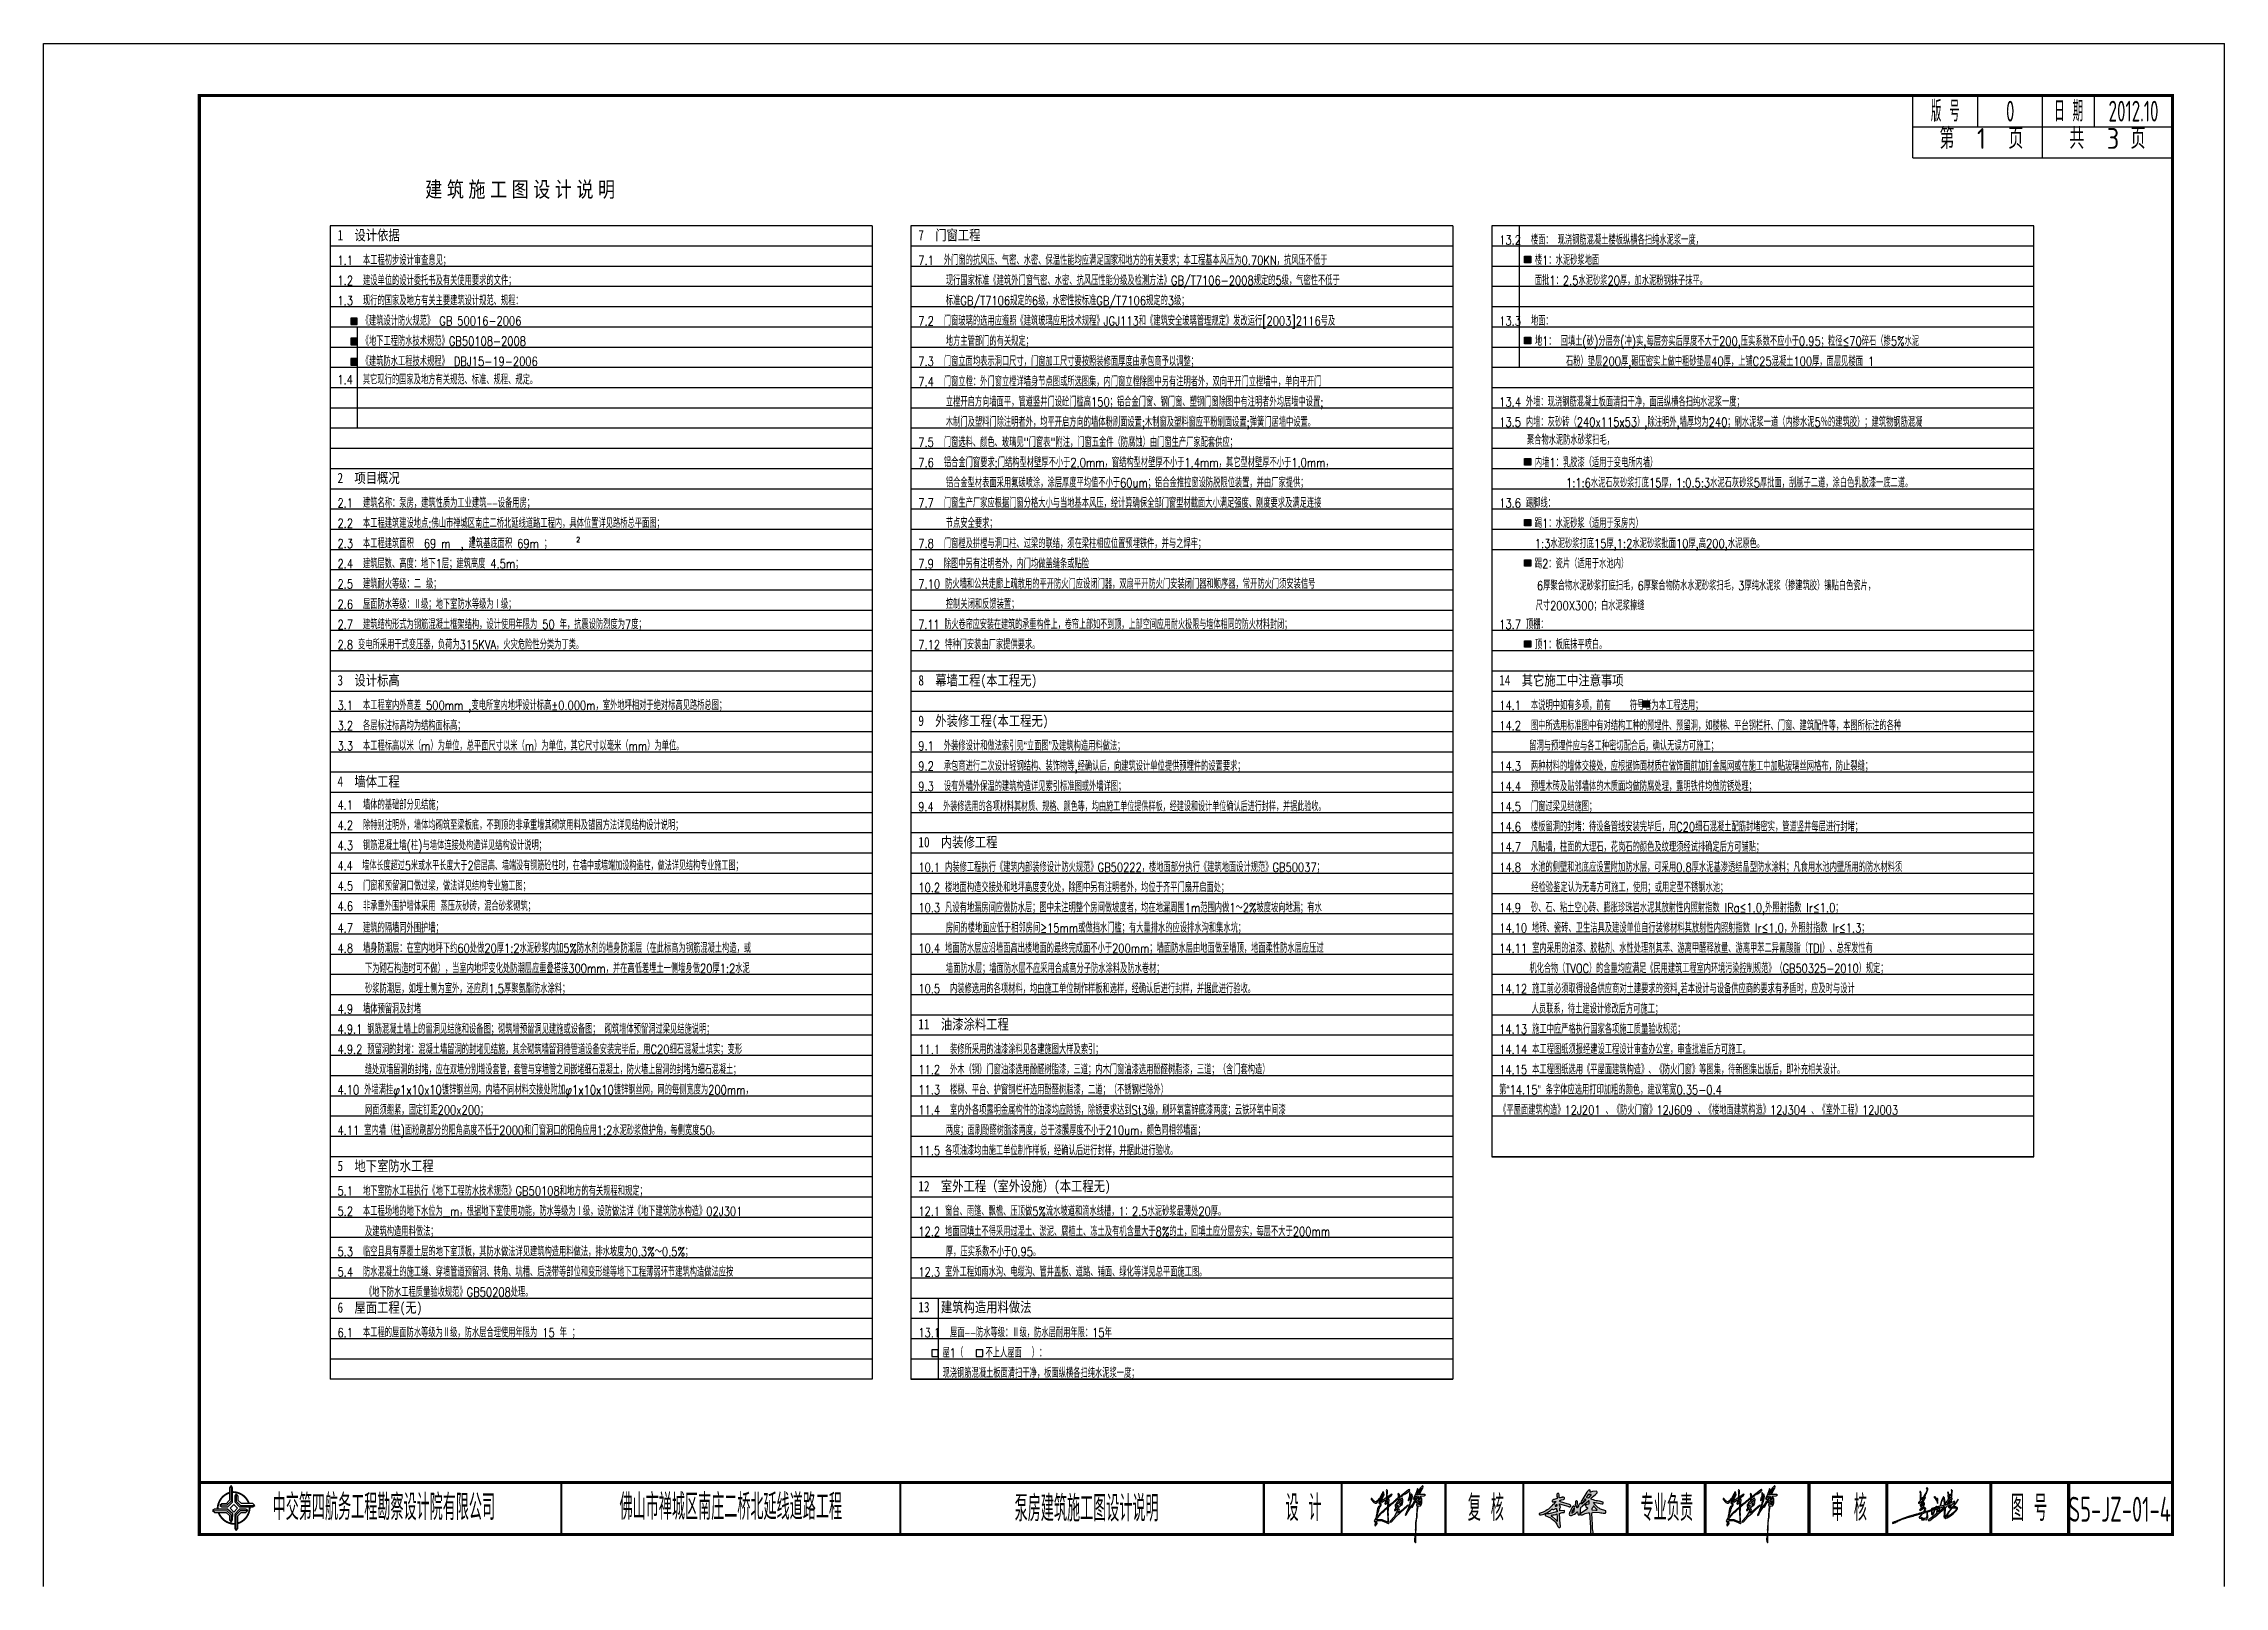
# Model space of a CAD drawing. Extents: x 45837 to 287007, y -98586 to 328021.
# Drawn here: x 45837 to 87837, y -39186 to -9486 of the extents above; entities that cross this region are included whole.
import ezdxf
from ezdxf.enums import TextEntityAlignment as Align

# ---------------------------------------------------------------- set-up
doc = ezdxf.new("R2010")
doc.units = 0
doc.header["$LTSCALE"] = 1000
doc.header["$MEASUREMENT"] = 0
for name, color, linetype in [('FHDI签名', 4, 'Continuous'), ('HIDE_B', 7, 'Continuous'), ('PUB_TEXT', 7, 'Continuous'), ('PUB_TITLE', 4, 'Continuous'), ('图框', 7, 'Continuous'), ('文字', 7, 'Continuous'), ('栏目', 3, 'Continuous'), ('次轮廓线', 7, 'Continuous'), ('页码', 3, 'Continuous'), ('ＦＨＤＩ', 4, 'Continuous')]:
    doc.layers.add(name, color=color, linetype=linetype)
doc.styles.add('HZTXT', font='SIMPLEX.shx', dxfattribs={"width": 0.8, "bigfont": 'gbhzfs.shx'})
doc.styles.get("Standard").update_dxf_attribs({"font": 'gbenor.shx', "bigfont": 'gbcbig.shx'})
doc.styles.add('STYLE4', font='SIMKAI.TTF', dxfattribs={"width": 0.8})

msp = doc.modelspace()

# ---------------------------------------------------------------- texts
at = {"layer": 'Defpoints', "color": 8, "style": 'HZTXT', "width": 0.8}
for s, p in [('第“14.15” 条字体应选用打印加粗的颜色，建议笔宽0.35-0.4', (73870.1, -29715)), ('《平屋面建筑构造》12J201 、《防火门窗》12J609 、《楼地面建筑构造》12J304 、《室外工程》12J003  ', (73870.1, -30104.6))]:
    msp.add_text(s, height=174.792, dxfattribs=at).set_placement(p)
at = {"layer": 'PUB_TEXT', "color": 7}
for s, height, style, width, p in [('1  设计依据', 199.76, 'STYLE4', 0.8, (51496.7, -13272.3)), ('7  门窗工程', 199.76, 'STYLE4', 0.8, (62683.4, -13272.3)), ('13.2  楼面： 现浇钢筋混凝土楼板纵横各扫纯水泥浆一度，', 174.792, 'HZTXT', 0.8, (73870.1, -13354.5)), ('1.1  本工程初步设计审查意见；', 174.792, 'HZTXT', 0.8, (51496.7, -13744)), ('7.1  外门窗的抗风压、气密、水密、保温性能均应满足国家和地方的有关要求；本工程基本风压为0.70KN，抗风压不低于', 174.792, 'HZTXT', 0.8, (62683.4, -13744)), ('楼1：水泥砂浆地面', 174.79, 'HZTXT', 0.8, (74557.7, -13744, 0)), ('1.2  建设单位的设计委托书及有关使用要求的文件；', 174.792, 'HZTXT', 0.8, (51496.7, -14133.6)), ('现行国家标准《建筑外门窗气密、水密、抗风压性能分级及检测方法》GB/T7106-2008规定的5级，气密性不低于', 174.792, 'HZTXT', 0.8, (63213, -14133.6)), ('面批1：2.5水泥砂浆20厚，加水泥粉钢抹子抹平。', 174.792, 'HZTXT', 0.8, (74557.7, -14133.6, 0)), ('1.3  现行的国家及地方有关主要建筑设计规范、规程：', 174.792, 'HZTXT', 0.8, (51496.7, -14523.1)), ('标准GB/T7106规定的6级，水密性按标准GB/T7106规定的3级；', 174.792, 'HZTXT', 0.8, (63213, -14523.1)), ('《建筑设计防火规范》 GB 50016-2006', 174.792, 'HZTXT', 0.8, (51962.6, -14912.6)), ('《地下工程防水技术规范》GB50108-2008', 174.792, 'HZTXT', 0.8, (51962.6, -15302.2)), ('7.2  门窗玻璃的选用应遵照《建筑玻璃应用技术规程》JGJ113和《建筑安全玻璃管理规定》发改运行[2003]2116号及', 174.792, 'HZTXT', 0.8, (62683.4, -14912.6)), ('地方主管部门的有关规定；', 174.792, 'HZTXT', 0.8, (63213, -15302.2)), ('13.3  地面：', 174.79, 'HZTXT', 0.8, (73870.1, -14912.6)), ('地1： 回填土(砂)分层夯(冲)实,每层夯实后厚度不大于200,压实系数不应小于0.95；粒径≤70碎石（掺5%%%水泥', 174.792, 'HZTXT', 0.8, (74557.7, -15302.2, 0)), ('《建筑防水工程技术规程》 DBJ15-19-2006', 174.792, 'HZTXT', 0.8, (51962.6, -15691.7)), ('7.3  门窗立面均表示洞口尺寸，门窗加工尺寸要按照装修面厚度由承包商予以调整；', 174.792, 'HZTXT', 0.8, (62683.4, -15691.7)), ('石粉）垫层200厚,碾压密实上做中粗砂垫层40厚，上铺C25混凝土100厚，面层见楼面 1 ', 174.792, 'HZTXT', 0.8, (75156.5, -15691.7)), ('1.4  其它现行的国家及地方有关规范、标准、规程、规定。', 174.792, 'HZTXT', 0.8, (51494.6, -16044.9)), ('7.4  门窗立樘：外门窗立樘详墙身节点图或所选图集，内门窗立樘除图中另有注明者外，双向平开门立樘墙中，单向平开门', 174.792, 'HZTXT', 0.8, (62683.4, -16081.2)), ('立樘开启方向墙面平，管道竖井门设砼门槛高150；铝合金门窗、钢门窗、塑钢门窗除图中有注明者外均居墙中设置;', 174.792, 'HZTXT', 0.8, (63213, -16470.8)), ('13.4 外墙：现浇钢筋混凝土板面清扫干净，面层纵横各扫纯水泥浆一度；', 174.792, 'HZTXT', 0.8, (73870.1, -16470.8)), ('木制门及塑料门除注明者外，均平开启方向的墙体粉刷面设置;木制窗及塑料窗应平粉刷面设置;弹簧门居墙中设置。', 174.792, 'HZTXT', 0.8, (63213, -16860.3)), ('13.5 内墙：灰砂砖（240x115x53）,除注明外,墙厚均为240；刷水泥浆一道（内掺水泥5％的建筑胶）；建筑物钢筋混凝', 174.792, 'HZTXT', 0.8, (73870.1, -16860.3)), ('7.5  门窗选料、颜色、玻璃见"门窗表"附注，门窗五金件（防腐蚀）由门窗生产厂家配套供应；', 174.792, 'HZTXT', 0.8, (62683.4, -17249.9)), ('聚合物水泥防水砂浆扫毛，', 174.792, 'HZTXT', 0.8, (74403.5, -17206.2)), ('7.6  铝合金门窗要求:门结构型材壁厚不小于2.0mm，窗结构型材壁厚不小于1.4mm，其它型材壁厚不小于1.0mm，', 174.792, 'HZTXT', 0.8, (62683.4, -17639.4)), ('内墙1：乳胶漆（适用于变电所内墙）', 174.792, 'HZTXT', 0.8, (74557.7, -17639.4)), ('2  项目概况', 199.76, 'STYLE4', 0.8, (51496.7, -17946.7)), ('铝合金型材表面采用氟碳喷涂，涂层厚度平均值不小于60um；铝合金推拉窗设防脱限位装置，并由厂家提供；', 174.792, 'HZTXT', 0.8, (63213, -18028.9)), ('1:1:6水泥石灰砂浆打底15厚，1:0.5:3水泥石灰砂浆5厚批面，刮腻子二道，涂白色乳胶漆一底二道。', 174.792, 'HZTXT', 0.8, (75156.5, -18028.9)), ('2.1  建筑名称：泵房，建筑性质为工业建筑——设备用房；', 174.792, 'HZTXT', 0.8, (51496.7, -18418.5)), ('7.7  门窗生产厂家应根据门窗分格大小与当地基本风压，经计算确保全部门窗型材截面大小满足强度、刚度要求及满足连接', 174.792, 'HZTXT', 0.8, (62683.4, -18418.5)), ('13.6 踢脚线：', 174.79, 'HZTXT', 0.8, (73870.1, -18418.5)), ('2.2  本工程建筑建设地点:佛山市禅城区南庄二桥北延线道路工程内，具体位置详见路桥总平面图；', 174.792, 'HZTXT', 0.8, (51496.7, -18808)), ('节点安全要求；', 174.79, 'HZTXT', 0.8, (63213, -18808)), ('踢1：水泥砂浆（适用于泵房内）', 174.792, 'HZTXT', 0.8, (74557.7, -18808)), ('2.3  本工程建筑面积  69 m  , 建筑基底面积 69m ；', 174.792, 'HZTXT', 0.8, (51496.7, -19197.5)), ('2', 99.9, 'HZTXT', 0.8, (54072.2, -19082.6)), ('2', 99.9, 'HZTXT', 0.8, (56093.9, -19084.3)), ('7.8  门窗樘及拼樘与洞口柱、过梁的联结，须在梁柱相应位置预埋铁件，并与之焊牢；', 174.792, 'HZTXT', 0.8, (62683.4, -19197.5)), ('1:3水泥砂浆打底15厚,1:2水泥砂浆批面10厚,高200,水泥原色。', 174.792, 'HZTXT', 0.8, (74557.7, -19197.5)), ('2.4  建筑层数、高度：地下1层；建筑高度 4.5m；', 174.792, 'HZTXT', 0.8, (51496.7, -19587.1)), ('7.9  除图中另有注明者外，内门均做盖缝条或贴脸', 174.792, 'HZTXT', 0.8, (62683.4, -19587.1)), ('踢2：瓷片（适用于水池内）', 174.792, 'HZTXT', 0.8, (74557.7, -19587.1)), ('2.5  建筑耐火等级：二 级；', 174.792, 'HZTXT', 0.8, (51496.7, -19976.6)), ('7.10 防火墙和公共走廊上疏散用的平开防火门应设闭门器，双扇平开防火门安装闭门器和顺序器，常开防火门须安装信号', 174.792, 'HZTXT', 0.8, (62683.4, -19976.6)), ('6厚聚合物水泥砂浆打底扫毛，6厚聚合物防水水泥砂浆扫毛，3厚纯水泥浆（掺建筑胶）镶贴白色瓷片，', 174.792, 'HZTXT', 0.8, (74597.8, -20009.1)), ('2.6  屋面防水等级：Ⅱ级；地下室防水等级为Ⅰ级；', 174.792, 'HZTXT', 0.8, (51496.7, -20366.1)), ('2.7  建筑结构形式为钢筋混凝土框架结构，设计使用年限为 50 年，抗震设防烈度为7度；', 174.792, 'HZTXT', 0.8, (51496.7, -20755.7)), ('7.11 防火卷帘应安装在建筑的承重构件上，卷帘上部如不到顶，上部空间应用耐火极限与墙体相同的防火材料封闭；', 174.792, 'HZTXT', 0.78, (62683.4, -20755.7)), ('控制关闭和反馈装置；', 174.79, 'HZTXT', 0.8, (63213, -20366.1)), ('13.7 顶棚：', 174.79, 'HZTXT', 0.8, (73870.1, -20755.7)), ('尺寸200X300；白水泥浆擦缝', 174.792, 'HZTXT', 0.8, (74571.5, -20394.5)), ('2.8 变电所采用干式变压器，负荷为315KVA，火灾危险性分类为丁类。', 174.792, 'HZTXT', 0.8, (51496.7, -21145.2)), ('7.12 特种门安装由厂家提供要求。', 174.792, 'HZTXT', 0.8, (62683.4, -21145.2)), ('顶1：板底抹平喷白。', 174.79, 'HZTXT', 0.8, (74557.7, -21145.2)), ('3  设计标高', 199.76, 'STYLE4', 0.8, (51496.7, -21842.1)), ('8  幕墙工程(本工程无)', 199.762, 'STYLE4', 0.8, (62683.4, -21842.1)), ('14  其它施工中注意事项', 199.762, 'STYLE4', 0.8, (73870.1, -21842.1)), ('3.1  本工程室内外高差 500mm ,变电所室内地坪设计标高%%P0.000m，室外地坪相对于绝对标高见路桥总图；', 174.792, 'HZTXT', 0.8, (51496.7, -22313.8)), ('14.1  本说明中如有多项，前有   符号者为本工程选用；', 174.792, 'HZTXT', 0.8, (73870.1, -22313.8)), ('3.2  各层标注标高均为结构面标高；', 174.792, 'HZTXT', 0.8, (51496.7, -22703.4)), ('9  外装修工程(本工程无)  ', 199.762, 'STYLE4', 0.8, (62683.4, -22621.1)), ('14.2  图中所选用标准图中有对结构工种的预埋件、预留洞，如楼梯、平台钢栏杆、门窗、建筑配件等，本图所标注的各种', 174.792, 'HZTXT', 0.8, (73870.1, -22703.4)), ('3.3  本工程标高以米（m）为单位，总平面尺寸以米（m）为单位，其它尺寸以毫米（mm）为单位。', 174.792, 'HZTXT', 0.8, (51496.7, -23092.9)), ('9.1  外装修设计和做法索引见“立面图”及建筑构造用料做法；', 174.792, 'HZTXT', 0.8, (62683.4, -23092.9)), ('留洞与预埋件应与各工种密切配合后，确认无误方可施工；', 174.792, 'HZTXT', 0.8, (74448.9, -23092.9)), ('9.2  承包商进行二次设计轻钢结构、装饰物等,经确认后，向建筑设计单位提供预埋件的设置要求；', 174.792, 'HZTXT', 0.8, (62683.4, -23482.4)), ('14.3  两种材料的墙体交接处，应根据饰面材质在做饰面前加钉金属网或在施工中加贴玻璃丝网格布，防止裂缝；', 174.792, 'HZTXT', 0.8, (73870.1, -23482.4)), ('4  墙体工程', 199.76, 'STYLE4', 0.8, (51496.7, -23789.8)), ('9.3  设有外墙外保温的建筑构造详见索引标准图或外墙详图；', 174.792, 'HZTXT', 0.8, (62683.4, -23872)), ('14.4  预埋木砖及贴邻墙体的木质面均做防腐处理，露明铁件均做防锈处理；', 174.792, 'HZTXT', 0.8, (73870.1, -23872)), ('4.1  墙体的基础部分见结施；', 174.792, 'HZTXT', 0.8, (51496.7, -24231.5)), ('9.4  外装修选用的各项材料其材质、规格、颜色等，均由施工单位提供样板，经建设和设计单位确认后进行封样，并据此验收。', 174.792, 'HZTXT', 0.78, (62683.4, -24261.5)), ('14.5  门窗过梁见结施图；', 174.792, 'HZTXT', 0.8, (73870.1, -24261.5)), ('4.2  除特别注明外，墙体均砌筑至梁板底，不到顶的非承重墙其砌筑用料及锚固方法详见结构设计说明；', 174.792, 'HZTXT', 0.8, (51496.7, -24621.1)), ('10  内装修工程', 199.76, 'STYLE4', 0.8, (62683.4, -24958.4)), ('14.6  楼板留洞的封堵：待设备管线安装完毕后，用C20细石混凝土配筋封堵密实，管道竖井每层进行封堵；', 174.792, 'HZTXT', 0.8, (73870.1, -24651)), ('4.3  钢筋混凝土墙(柱)与墙体连接处构造详见结构设计说明；', 174.792, 'HZTXT', 0.8, (51496.7, -25010.6)), ('14.7  凡贴墙，柱面的大理石，花岗石的颜色及纹理须经试排确定后方可铺贴；', 174.792, 'HZTXT', 0.8, (73870.1, -25040.6)), ('4.4  墙体长度超过5米或水平长度大于2倍层高、墙端没有钢筋砼柱时，在墙中或墙端加设构造柱，做法详见结构专业施工图；', 174.792, 'HZTXT', 0.78, (51496.7, -25400.2)), ('4.5  门窗和预留洞口做过梁，做法详见结构专业施工图；', 174.792, 'HZTXT', 0.8, (51496.7, -25789.7)), ('10.1 内装修工程执行《建筑内部装修设计防火规范》GB50222，楼地面部分执行《建筑地面设计规范》GB50037；', 174.792, 'HZTXT', 0.8, (62683.4, -25430.1)), ('14.8  水池的侧壁和池底应设置附加防水层，可采用0.8厚水泥基渗透结晶型防水涂料；凡食用水池内壁所用的防水材料须', 174.792, 'HZTXT', 0.8, (73870.1, -25430.1)), ('4.6  非承重外围护墙体采用 蒸压灰砂砖，混合砂浆砌筑；', 174.792, 'HZTXT', 0.8, (51496.7, -26179.2)), ('10.2 楼地面构造交接处和地坪高度变化处，除图中另有注明者外，均位于齐平门扇开启面处；', 174.792, 'HZTXT', 0.8, (62683.4, -25819.7)), ('10.3 凡设有地漏房间应做防水层；图中未注明整个房间做坡度者，均在地漏周围1m范围内做1～2%坡度坡向地漏；有水', 174.792, 'HZTXT', 0.8, (62683.4, -26209.2)), ('14.9  砂、石、粘土空心砖、膨胀珍珠岩水泥其放射性内照射指数 IRa≤1.0,外照射指数 Ir≤1.0；', 174.792, 'HZTXT', 0.8, (73870.1, -26209.2)), ('经检验鉴定认为无毒方可施工，使用；或用定型不锈钢水池；', 174.792, 'HZTXT', 0.8, (74488.5, -25819.7)), ('4.7  建筑的隔墙同外围护墙；', 174.792, 'HZTXT', 0.8, (51496.7, -26598.7)), ('房间的楼地面应低于相邻房间≥15mm或做挡水门槛；有大量排水的应设排水沟和集水坑；', 174.792, 'HZTXT', 0.8, (63213, -26598.7)), ('14.10 地砖、瓷砖、卫生洁具及建设单位自行装修材料其放射性内照射指数 Ir≤1.0，外照射指数 Ir≤1.3；', 174.792, 'HZTXT', 0.8, (73870.1, -26598.7)), ('4.8  墙身防潮层：在室内地坪下约60处做20厚1:2水泥砂浆内加5%防水剂的墙身防潮层（在此标高为钢筋混凝土构造，或', 174.792, 'HZTXT', 0.8, (51496.7, -26988.3)), ('10.4 地面防水层应沿墙面高出楼地面的最终完成面不小于200mm；墙面防水层由地面做至墙顶，地面柔性防水层应压过', 174.792, 'HZTXT', 0.8, (62683.4, -26988.3)), ('14.11 室内采用的油漆、胶粘剂、水性处理剂其苯、游离甲醛释放量、游离甲苯二异氰酸脂（TDI）、总挥发性有', 174.792, 'HZTXT', 0.8, (73870.1, -26988.3)), ('下为砌石构造时可不做），当室内地坪变化处防潮层应重叠搭接300mm，并在高低差埋土一侧墙身做20厚1:2水泥', 174.792, 'HZTXT', 0.8, (52026.3, -27377.8)), ('墙面防水层；墙面防水层不应采用合成高分子防水涂料及防水卷材；', 174.792, 'HZTXT', 0.8, (63213, -27377.8)), ('机化合物（TVOC）的含量均应满足《民用建筑工程室内环境污染控制规范》（GB50325-2010）规定；', 174.792, 'HZTXT', 0.79, (74454.4, -27377.8)), ('砂浆防潮层，如埋土侧为室外，还应刷1.5厚聚氨酯防水涂料；', 174.792, 'HZTXT', 0.8, (52026.3, -27767.3)), ('10.5  内装修选用的各项材料，均由施工单位制作样板和选样，经确认后进行封样，并据此进行验收。', 174.792, 'HZTXT', 0.8, (62683.4, -27767.3)), ('14.12 施工前必须取得设备供应商对土建要求的资料,若本设计与设备供应商的要求有矛盾时，应及时与设计', 174.792, 'HZTXT', 0.8, (73870.1, -27767.3)), ('4.9  墙体预留洞及封堵', 174.792, 'HZTXT', 0.8, (51496.7, -28156.9)), ('人员联系，待土建设计修改后方可施工；', 174.792, 'HZTXT', 0.8, (74494.2, -28156.9)), ('4.9.1 钢筋混凝土墙上的留洞见结施和设备图；砌筑墙预留洞见建施或设备图； 砌筑墙体预留洞过梁见结施说明；', 174.792, 'HZTXT', 0.8, (51496.7, -28546.4)), ('11  油漆涂料工程', 199.76, 'STYLE4', 0.8, (62683.4, -28464.2)), ('14.13 施工中应严格执行国家各项施工质量验收规范；', 174.792, 'HZTXT', 0.8, (73870.1, -28546.4)), ('4.9.2 预留洞的封堵：混凝土墙留洞的封堵见结施，其余砌筑墙留洞待管道设备安装完毕后，用C20细石混凝土填实；变形', 174.792, 'HZTXT', 0.8, (51496.7, -28935.9)), ('11.1  装修所采用的油漆涂料见各建施图大样及索引；', 174.792, 'HZTXT', 0.8, (62683.4, -28935.9)), ('14.14 本工程图纸须报经建设工程设计审查办公室，审查批准后方可施工。', 174.792, 'HZTXT', 0.8, (73870.1, -28935.9)), ('缝处双墙留洞的封堵，应在双墙分别增设套管，套管与穿墙管之间嵌堵细石混凝土，防火墙上留洞的封堵为细石混凝土；', 174.792, 'HZTXT', 0.78, (52026.3, -29325.5)), ('11.2  外木（钢）门窗油漆选用酚醛树脂漆，三道；内木门窗油漆选用酚醛树脂漆，三道；（含门套构造）', 174.792, 'HZTXT', 0.8, (62683.4, -29325.5)), ('4.10 外墙满挂φ1x10x10镀锌钢丝网，内墙不同材料交接处附加φ1x10x10镀锌钢丝网，网的每侧宽度为200mm，', 174.792, 'HZTXT', 0.8, (51496.7, -29715)), ('11.3  楼梯、平台、护窗钢栏杆选用酚醛树脂漆，二道；（不锈钢栏除外）', 174.792, 'HZTXT', 0.8, (62683.4, -29715)), ('网面须绷紧，固定钉距200x200；', 174.792, 'HZTXT', 0.8, (52026.3, -30104.6)), ('11.4  室内外各项露明金属构件的油漆均应除锈，除锈要求达到St3级，刷环氧富锌底漆两度；云铁环氧中间漆', 174.792, 'HZTXT', 0.8, (62683.4, -30104.6)), ('4.11 室内墙（柱)面粉刷部分的阳角高度不低于2000和门窗洞口的阳角应用1:2水泥砂浆做护角，每侧宽度50。', 174.792, 'HZTXT', 0.8, (51496.7, -30494.1)), ('两度；面刷酚醛树脂漆两度，总干漆膜厚度不小于210um，颜色同相邻墙面；', 174.792, 'HZTXT', 0.8, (63213, -30494.1)), ('5  地下室防水工程', 199.76, 'STYLE4', 0.8, (51496.7, -31190.9)), ('11.5 各项油漆均由施工单位制作样板，经确认后进行封样，并据此进行验收。', 174.792, 'HZTXT', 0.8, (62683.4, -30883.6)), ('5.1  地下室防水工程执行《地下工程防水技术规范》GB50108和地方的有关规程和规定；', 174.792, 'HZTXT', 0.8, (51496.7, -31662.7)), ('12  室外工程（室外设施）(本工程无)  ', 199.762, 'STYLE4', 0.8, (62683.4, -31580.5)), ('5.2  本工程场地的地下水位为＿m，根据地下室使用功能，防水等级为Ⅰ级，设防做法详《地下建筑防水构造》02J301', 174.792, 'HZTXT', 0.8, (51496.7, -32052.2)), ('12.1 窗台、雨篷、飘檐、压顶做5%流水坡道和滴水线槽，1：2.5水泥砂浆最薄处20厚。', 174.792, 'HZTXT', 0.8, (62683.4, -32052.2)), ('及建筑构造用料做法；', 174.79, 'HZTXT', 0.8, (52026.3, -32441.8)), ('12.2 地面回填土不得采用过湿土、淤泥、腐植土、冻土及有机含量大于8%的土，回填土应分层夯实，每层不大于200mm', 174.792, 'HZTXT', 0.8, (62683.4, -32441.8)), ('5.3  临空且具有厚覆土层的地下室顶板，其防水做法详见建筑构造用料做法，排水坡度为0.3%%%～0.5%%%；', 174.792, 'HZTXT', 0.8, (51496.7, -32831.3)), ('厚，压实系数不小于0.95。', 174.792, 'HZTXT', 0.8, (63213, -32831.3)), ('5.4  防水混凝土的施工缝、穿墙管道预留洞、转角、坑槽、后浇带等部位和变形缝等地下工程薄弱环节建筑构造做法应按', 174.792, 'HZTXT', 0.8, (51496.7, -33220.8)), ('12.3 室外工程如雨水沟、电缆沟、管井盖板、道路、铺面、绿化等详见总平面施工图。', 174.792, 'HZTXT', 0.8, (62683.4, -33220.8)), ('《地下防水工程质量验收规范》GB50208处理。', 174.792, 'HZTXT', 0.8, (52026.3, -33610.4)), ('6  屋面工程(无)', 199.76, 'STYLE4', 0.8, (51496.7, -33917.7)), ('13  建筑构造用料做法', 199.762, 'STYLE4', 0.8, (62683.4, -33909.9)), ('6.1  本工程的屋面防水等级为Ⅱ级，防水层合理使用年限为 15 年 ；', 174.792, 'HZTXT', 0.8, (51496.7, -34389.5)), ('13.1  屋面——防水等级：Ⅱ级，防水层耐用年限：15年', 174.792, 'HZTXT', 0.8, (62683.4, -34389.5)), ('屋1（    不上人屋面  ）：', 174.792, 'HZTXT', 0.8, (63149.2, -34779)), ('现浇钢筋混凝土板面清扫干净，板面纵横各扫纯水泥浆一度；', 174.792, 'HZTXT', 0.8, (63149.2, -35168.5))]:
    msp.add_text(s, height=height, dxfattribs=dict(at, style=style, width=width)).set_placement(p)
at = {"layer": 'PUB_TEXT', "color": 40, "style": 'HZTXT', "width": 0.8}
msp.add_text('14.15 本工程图纸选用《平屋面建筑构造》、《防火门窗》等图集，待新图集出版后，即补充相关设计。', height=174.792, dxfattribs=at).set_placement((73870.1, -29325.5))
at = {"layer": 'PUB_TEXT', "insert": (53187.3, -12141.5), "char_height": 299.643, "width": 7990.488, "attachment_point": 1, "style": 'HZTXT'}
msp.add_mtext('\\f华文中宋|b0|i0|c134|p2;建 筑 施 工 图 设 计 说 明', dxfattribs=at)
at = {"layer": '图框', "width": 0.7}
for s, p in [('中交第四航务工程勘察设计院有限公司', (52389.9, -37661.2)), ('佛山市禅城区南庄二桥北延线道路工程', (59071.4, -37654.6)), ('设 计', (70103.2, -37676.6)), ('复 核', (73612.7, -37676.6))]:
    msp.add_text(s, height=500, dxfattribs=at).set_placement(p, align=Align.MIDDLE_CENTER)
at = {"layer": '图框', "linetype": 'Continuous', "width": 0.7}
for s, height, p in [('专业负责', 500, (77097.8, -37676.6)), ('审 核', 500, (80605.6, -37676.6)), ('图 号', 500, (84075.3, -37676.6)), ('S5-JZ-01-4', 480, (85820, -37701.4))]:
    msp.add_text(s, height=height, dxfattribs=at).set_placement(p, align=Align.MIDDLE_CENTER)
at = {"layer": '图框', "width": 0.7}
msp.add_attdef('泵房建筑施工图设计说明', text='图 纸 名 称', height=500, dxfattribs=at).set_placement((65924.3, -37686.1), align=Align.MIDDLE_CENTER)
at = {"layer": '文字', "width": 0.7}
for s, p in [('版 号', (82462, -10786.1)), ('0', (83712, -10786.1)), ('日 期', (84837, -10786.1)), ('2012.10', (86087, -10786.1))]:
    msp.add_text(s, height=400, dxfattribs=at).set_placement(p, align=Align.MIDDLE_CENTER)
at = {"layer": '栏目', "char_height": 500, "width": 2859.111, "attachment_point": 1}
for s, insert in [('{\\H0.8x;第  1  页}', (82350.7, -11111.6)), ('{\\H0.8x;共  3 页}', (84850.7, -11111.6))]:
    msp.add_mtext(s, dxfattribs=dict(at, insert=insert))

# ---------------------------------------------------------------- blocks, each defined once
blk = doc.blocks.new('tb')
at = {"lineweight": -3}
h = blk.add_hatch(color=256, dxfattribs=at)
h.paths.add_polyline_path([(-1.23, -0.13), (-3.78, -0.14), (-4.14, -0.41), (-1.4, -0.44), (-0.56, -1.24), (-0.54, -2.62), (-0.27, -2.2), (-0.26, -1.06)])
h.paths.add_polyline_path([(0.13, -1.08), (0.14, -3.86), (0.41, -4.26), (0.44, -1.24), (1.25, -0.43), (2.66, -0.43), (2.26, -0.16), (1.07, -0.15)])
h.paths.add_polyline_path([(1.08, 0.3), (3.62, 0.3), (4.02, 0.56), (1.25, 0.57), (0.43, 1.39), (0.43, 2.8), (0.16, 2.41), (0.15, 1.24)])
h.paths.add_polyline_path([(-0.28, 1.21), (-0.28, 3.99), (-0.56, 4.39), (-0.57, 1.41), (-1.38, 0.6), (-2.74, 0.56), (-2.33, 0.3), (-1.2, 0.29)])
for p, q in [((-0.56, 4.39), (-0.57, 1.41)), ((-1.38, 0.6), (-2.74, 0.56)), ((-0.57, 1.41), (-1.38, 0.6)), ((0.43, 2.8), (0.43, 1.39)), ((0.43, 1.39), (1.25, 0.57)), ((1.25, 0.57), (4.02, 0.56)), ((-4.14, -0.41), (-1.4, -0.44)), ((-1.4, -0.44), (-0.56, -1.24)), ((-0.56, -1.24), (-0.54, -2.62)), ((0.41, -4.26), (0.44, -1.24)), ((0.44, -1.24), (1.25, -0.43)), ((1.25, -0.43), (2.66, -0.43))]:
    blk.add_line(p, q, dxfattribs=at)
at = {"lineweight": -3, "flags": 128}
for points in [[(-0.9, 3.99), (-0.9, 1.58), (-1.53, 0.91), (-2.34, 0.91), (-2.74, 0.56), (-2.33, 0.3), (-1.2, 0.29), (-0.28, 1.21), (-0.28, 3.99), (-0.56, 4.39)], [(-0.04, 0.77), (0.68, 0.04), (-0.04, -0.69), (-0.77, 0.05)], [(3.62, 0.92), (1.43, 0.92), (0.77, 1.54), (0.77, 2.38), (0.43, 2.8), (0.16, 2.41), (0.15, 1.24), (1.08, 0.3), (3.62, 0.3), (4.02, 0.56)], [(-3.73, -0.76), (-1.54, -0.76), (-0.89, -1.39), (-0.89, -2.21), (-0.54, -2.62), (-0.27, -2.2), (-0.26, -1.06), (-1.23, -0.13), (-3.78, -0.14), (-4.14, -0.41)], [(0.75, -3.85), (0.75, -1.43), (1.4, -0.78), (2.26, -0.78), (2.66, -0.43), (2.26, -0.16), (1.07, -0.15), (0.13, -1.08), (0.14, -3.86), (0.41, -4.26)]]:
    blk.add_lwpolyline(points, close=True, dxfattribs=at)
at = {"lineweight": -3, "const_width": 0.35, "flags": 128}
for points in [[(-0.9, 3.02, 0.324167), (-3.16, -0.14)], [(2.88, 0.92, 0.324403), (-0.24, 3.15)], [(0.75, -2.86, 0.325418), (3.02, 0.26)], [(-2.98, -0.76, 0.322976), (0.14, -2.98)]]:
    blk.add_lwpolyline(points, format="xyb", dxfattribs=at)
blk = doc.blocks.new('dwe')
at = {"linetype": 'Continuous'}
h = blk.add_hatch(color=256, dxfattribs=at)
h.paths.add_polyline_path([(32168.211, 20455.517), (32168.241, 20455.539, -0.076928), (32168.279, 20455.581, 0.343108), (32168.261, 20455.634), (32168.259, 20455.641), (32168.098, 20455.626, 0.082763), (32168.019, 20455.601), (32167.999, 20455.601), (32167.999, 20455.631), (32168.009, 20455.631), (32168.009, 20455.681, 0.433644), (32167.913, 20455.649, -0.083988), (32167.883, 20455.609), (32167.683, 20455.289, 0.241959), (32167.666, 20455.209, 0.088677), (32167.692, 20455.188), (32167.728, 20455.205, 0.005615), (32167.732, 20455.206), (32167.753, 20455.259, 0.154483), (32167.799, 20455.331, -1.209197), (32167.826, 20455.284, -0.109257), (32167.801, 20455.257, -0.116079), (32167.732, 20455.206), (32167.724, 20455.186, 0.148804), (32167.689, 20455.151), (32167.659, 20455.151), (32167.656, 20455.159, 0.636863), (32167.601, 20455.159, 0.220295), (32167.554, 20455.063), (32167.509, 20455.001), (32167.489, 20455.001), (32167.489, 20455.061), (32167.503, 20455.09), (32167.519, 20455.141), (32167.519, 20455.251), (32167.506, 20455.259, 0.524003), (32167.444, 20455.25), (32167.434, 20455.191), (32167.409, 20455.041), (32167.389, 20455.041), (32167.386, 20455.049, 0.551868), (32167.326, 20455.044, 0.11852), (32167.275, 20454.953, 0.071169), (32167.244, 20454.872), (32167.226, 20454.844, 0.10155), (32167.204, 20454.793, 0.705859), (32167.28, 20454.707, 0.161527), (32167.499, 20454.851), (32167.519, 20454.851), (32167.524, 20454.772), (32167.541, 20454.744), (32167.549, 20454.731), (32167.599, 20454.731), (32167.609, 20454.751), (32167.639, 20454.751), (32167.649, 20454.731), (32167.709, 20454.731, -0.124355), (32167.928, 20454.806), (32167.979, 20454.811), (32168.014, 20454.241), (32168.024, 20454.042, 0.594077), (32168.096, 20454.014, 0.243104), (32168.119, 20454.081, -0.084195), (32168.094, 20454.301), (32168.084, 20454.631), (32168.074, 20454.731), (32168.069, 20454.731, -0.200858), (32168.089, 20454.831), (32168.369, 20454.816, -0.063439), (32168.549, 20454.791, 0.343108), (32168.601, 20454.809), (32168.609, 20454.811), (32168.609, 20454.881), (32168.397, 20454.957), (32168.381, 20454.965, -0.084673), (32168.261, 20455.054, 0.071442), (32168.234, 20455.076), (32168.191, 20455.124, -0.149027), (32168.139, 20455.201), (32168.199, 20455.201), (32168.449, 20455.151), (32168.489, 20455.151, -0.295923), (32168.509, 20455.171), (32168.509, 20455.221), (32168.368, 20455.256), (32168.29, 20455.266, -0.064135), (32168.087, 20455.327), (32168.039, 20455.341, -0.249173), (32168.071, 20455.399), (32168.086, 20455.414)])
h.paths.add_polyline_path([(32168.049, 20455.491), (32168.041, 20455.489), (32167.949, 20455.391), (32167.869, 20455.401), (32167.869, 20455.431), (32167.886, 20455.454), (32167.915, 20455.493), (32167.919, 20455.511), (32167.949, 20455.511), (32167.949, 20455.501), (32167.969, 20455.501), (32167.969, 20455.511), (32168.049, 20455.511)], flags=16)
h.paths.add_polyline_path([(32167.969, 20455.271), (32167.969, 20455.161), (32167.938, 20455.156, 0.064743), (32167.841, 20455.127, 0.693991), (32167.834, 20455.09), (32167.851, 20455.054), (32167.87, 20455.006), (32167.897, 20454.997), (32167.919, 20454.991), (32167.919, 20454.971, 0.179878), (32167.871, 20454.949), (32167.851, 20454.937), (32167.636, 20454.794), (32167.629, 20454.771), (32167.609, 20454.771), (32167.614, 20454.872), (32167.624, 20454.951, -0.325645), (32167.681, 20455.039), (32167.716, 20455.064), (32167.936, 20455.264), (32167.939, 20455.271)], flags=16)
h.paths.add_polyline_path([(32168.119, 20455.071, -0.181335), (32168.156, 20455.049), (32168.173, 20455.023), (32168.266, 20454.939), (32168.279, 20454.911), (32168.22, 20454.916), (32168.069, 20454.931), (32168.069, 20454.981, 0.293881)], flags=16)
h.paths.add_polyline_path([(32167.399, 20454.991), (32167.399, 20454.961), (32167.384, 20454.882, -0.295272), (32167.299, 20454.801), (32167.299, 20454.831, 0.067267), (32167.325, 20454.883), (32167.343, 20454.93, 0.163021), (32167.369, 20454.971), (32167.379, 20454.966), (32167.379, 20454.991)], flags=16)
h = blk.add_hatch(color=256, dxfattribs=at)
h.paths.add_polyline_path([(32166.859, 20455.021, 0.138813), (32166.844, 20455.08, 0.305012), (32166.819, 20455.091, -0.192582), (32166.829, 20455.151), (32167.178, 20455.047), (32167.179, 20455.041, 0.254771), (32167.259, 20455.061, 0.439902), (32167.211, 20455.125), (32166.866, 20455.239, 0.288836), (32166.829, 20455.251, -0.33185), (32166.89, 20455.307), (32166.978, 20455.326, 0.248777), (32167.013, 20455.359), (32167.019, 20455.361), (32167.019, 20455.391), (32167.006, 20455.399, 0.156902), (32166.949, 20455.421, -0.226549), (32166.938, 20455.406, 0.203273), (32166.849, 20455.381), (32166.819, 20455.381), (32166.814, 20455.442, 0.141014), (32166.799, 20455.551, 0.181335), (32166.719, 20455.531), (32166.719, 20455.441, -0.388078), (32166.731, 20455.359), (32166.62, 20455.327, 0.123602), (32166.566, 20455.304, 0.460019), (32166.549, 20455.231), (32166.619, 20455.231), (32166.649, 20455.251), (32166.689, 20455.251), (32166.689, 20455.231), (32166.656, 20455.204), (32166.631, 20455.179, -0.071068), (32166.566, 20455.124, -0.129017), (32166.191, 20454.837), (32166.039, 20454.781, 0.313509), (32166.056, 20454.739), (32166.059, 20454.731, 0.126518), (32166.277, 20454.786), (32166.297, 20454.795, 0.073631), (32166.529, 20454.951), (32166.569, 20454.951), (32166.569, 20454.941, 0.306384), (32166.63, 20454.957, 0.101225), (32166.689, 20454.981), (32166.709, 20454.981, 0.192884), (32166.729, 20454.881), (32166.729, 20454.851), (32166.711, 20454.847), (32166.409, 20454.771), (32166.289, 20454.771, -0.295923), (32166.269, 20454.751), (32166.269, 20454.701), (32166.39, 20454.656), (32166.417, 20454.647, -0.097505), (32166.536, 20454.569, -0.139219), (32166.756, 20454.289), (32166.799, 20454.241), (32166.839, 20454.241), (32166.859, 20454.271), (32166.859, 20454.331), (32166.844, 20454.36), (32166.829, 20454.781), (32166.857, 20454.795, -0.122446), (32166.998, 20454.826, 0.488889), (32166.999, 20454.901), (32166.839, 20454.891, -0.138685), (32166.834, 20454.962, -0.251793)])
h.paths.add_polyline_path([(32166.729, 20455.081), (32166.7, 20455.077), (32166.699, 20455.071), (32166.659, 20455.071), (32166.659, 20455.091, 0.200858), (32166.699, 20455.121), (32166.729, 20455.121)], flags=16)
h.paths.add_polyline_path([(32166.739, 20454.761), (32166.744, 20454.652), (32166.749, 20454.491, -0.10594), (32166.681, 20454.544), (32166.676, 20454.549), (32166.527, 20454.677), (32166.509, 20454.681), (32166.509, 20454.711, 0.075528), (32166.718, 20454.756)], flags=16)
at = {"color": 7, "linetype": 'Continuous'}
for points in [[(32167.692, 20455.188), (32167.728, 20455.205, 0.121773), (32167.801, 20455.257, 0.109257), (32167.826, 20455.284, 1.209197), (32167.799, 20455.331, -0.154483), (32167.753, 20455.259), (32167.724, 20455.186, 0.148804), (32167.689, 20455.151), (32167.659, 20455.151), (32167.656, 20455.159, 0.636863), (32167.601, 20455.159, 0.220295), (32167.554, 20455.063), (32167.509, 20455.001), (32167.489, 20455.001), (32167.489, 20455.061), (32167.503, 20455.09), (32167.519, 20455.141), (32167.519, 20455.251), (32167.506, 20455.259, 0.524003), (32167.444, 20455.25), (32167.434, 20455.191), (32167.409, 20455.041), (32167.389, 20455.041), (32167.386, 20455.049, 0.551868), (32167.326, 20455.044, 0.11852), (32167.275, 20454.953, 0.071169), (32167.244, 20454.872), (32167.226, 20454.844, 0.10155), (32167.204, 20454.793, 0.705859), (32167.28, 20454.707, 0.161527), (32167.499, 20454.851), (32167.519, 20454.851), (32167.524, 20454.772), (32167.541, 20454.744), (32167.549, 20454.731), (32167.599, 20454.731), (32167.609, 20454.751), (32167.639, 20454.751), (32167.649, 20454.731), (32167.709, 20454.731, -0.124355), (32167.928, 20454.806), (32167.979, 20454.811), (32168.014, 20454.241), (32168.024, 20454.042, 0.594077), (32168.096, 20454.014, 0.243104), (32168.119, 20454.081, -0.084195), (32168.094, 20454.301), (32168.084, 20454.631), (32168.074, 20454.731), (32168.069, 20454.731, -0.200858), (32168.089, 20454.831), (32168.369, 20454.816, -0.063439), (32168.549, 20454.791, 0.343108), (32168.601, 20454.809), (32168.609, 20454.811), (32168.609, 20454.881), (32168.397, 20454.957), (32168.381, 20454.965, -0.084673), (32168.261, 20455.054, 0.071442), (32168.234, 20455.076), (32168.191, 20455.124, -0.149027), (32168.139, 20455.201), (32168.199, 20455.201), (32168.449, 20455.151), (32168.489, 20455.151, -0.295923), (32168.509, 20455.171), (32168.509, 20455.221), (32168.368, 20455.256), (32168.29, 20455.266, -0.064135), (32168.087, 20455.327), (32168.039, 20455.341, -0.249173), (32168.071, 20455.399), (32168.086, 20455.414), (32168.211, 20455.517), (32168.241, 20455.539, -0.076928), (32168.279, 20455.581, 0.343108), (32168.261, 20455.634), (32168.259, 20455.641), (32168.098, 20455.626, 0.082763), (32168.019, 20455.601), (32167.999, 20455.601), (32167.999, 20455.631), (32168.009, 20455.631), (32168.009, 20455.681, 0.433644), (32167.913, 20455.649, -0.083988), (32167.883, 20455.609), (32167.683, 20455.289, 0.241959), (32167.666, 20455.209, 0.088677), (32167.692, 20455.188, 0.088677)], [(32167.379, 20454.966), (32167.369, 20454.971, -0.163021), (32167.343, 20454.93), (32167.325, 20454.883, -0.067267), (32167.299, 20454.831), (32167.299, 20454.801, 0.295272), (32167.384, 20454.882), (32167.399, 20454.961), (32167.399, 20454.991), (32167.379, 20454.991), (32167.379, 20454.966)]]:
    blk.add_lwpolyline(points, format="xyb", close=True, dxfattribs=at)
for points in [[(32166.289, 20454.771, -0.295923), (32166.269, 20454.751), (32166.269, 20454.701), (32166.39, 20454.656), (32166.417, 20454.647, -0.097505), (32166.536, 20454.569, -0.139219), (32166.756, 20454.289), (32166.799, 20454.241), (32166.839, 20454.241), (32166.859, 20454.271), (32166.859, 20454.331), (32166.844, 20454.36), (32166.829, 20454.781), (32166.857, 20454.795, -0.122446), (32166.998, 20454.826, 0.488889), (32166.999, 20454.901), (32166.839, 20454.891, -0.138685), (32166.834, 20454.962, -0.251793), (32166.859, 20455.021, 0.138813), (32166.844, 20455.08, 0.305012), (32166.819, 20455.091, -0.192582), (32166.829, 20455.151), (32167.178, 20455.047), (32167.179, 20455.041, 0.254771), (32167.259, 20455.061, 0.439902), (32167.211, 20455.125), (32166.866, 20455.239, 0.288836), (32166.829, 20455.251, -0.33185), (32166.89, 20455.307), (32166.978, 20455.326, 0.248777), (32167.013, 20455.359), (32167.019, 20455.361), (32167.019, 20455.391), (32167.006, 20455.399, 0.156902), (32166.949, 20455.421, -0.226549), (32166.938, 20455.406, 0.203273), (32166.849, 20455.381), (32166.819, 20455.381), (32166.814, 20455.442, 0.141014), (32166.799, 20455.551, 0.181335), (32166.719, 20455.531), (32166.719, 20455.441, -0.388078), (32166.731, 20455.359), (32166.62, 20455.327, 0.123602), (32166.566, 20455.304, 0.460019), (32166.549, 20455.231), (32166.619, 20455.231), (32166.649, 20455.251), (32166.689, 20455.251), (32166.689, 20455.231), (32166.656, 20455.204), (32166.631, 20455.179, -0.071068), (32166.566, 20455.124, -0.129017), (32166.191, 20454.837), (32166.039, 20454.781, 0.313509), (32166.056, 20454.739), (32166.059, 20454.731, 0.126518), (32166.277, 20454.786), (32166.297, 20454.795, 0.073631), (32166.529, 20454.951), (32166.569, 20454.951), (32166.569, 20454.941, 0.306384), (32166.63, 20454.957, 0.101225), (32166.689, 20454.981), (32166.709, 20454.981, 0.192884), (32166.729, 20454.881), (32166.729, 20454.851), (32166.711, 20454.847), (32166.409, 20454.771), (32166.289, 20454.771), (32166.279, 20454.781)], [(32166.699, 20455.071), (32166.7, 20455.077), (32166.729, 20455.081), (32166.729, 20455.121), (32166.699, 20455.121, -0.200858), (32166.659, 20455.091), (32166.659, 20455.071), (32166.699, 20455.071)], [(32167.629, 20454.771), (32167.636, 20454.794), (32167.851, 20454.937), (32167.871, 20454.949, -0.179878), (32167.919, 20454.971), (32167.919, 20454.991), (32167.897, 20454.997), (32167.87, 20455.006), (32167.851, 20455.054), (32167.834, 20455.09, -0.693991), (32167.841, 20455.127, -0.064743), (32167.938, 20455.156), (32167.969, 20455.161), (32167.969, 20455.271), (32167.939, 20455.271), (32167.936, 20455.264), (32167.716, 20455.064), (32167.681, 20455.039, 0.325645), (32167.624, 20454.951), (32167.614, 20454.872), (32167.609, 20454.771), (32167.629, 20454.771)], [(32168.279, 20454.911), (32168.266, 20454.939), (32168.173, 20455.023), (32168.156, 20455.049, 0.181335), (32168.119, 20455.071, -0.293881), (32168.069, 20454.981), (32168.069, 20454.931), (32168.22, 20454.916), (32168.279, 20454.911)], [(32166.749, 20454.491), (32166.744, 20454.652), (32166.739, 20454.761), (32166.718, 20454.756, -0.075528), (32166.509, 20454.711), (32166.509, 20454.681), (32166.527, 20454.677), (32166.676, 20454.549), (32166.681, 20454.544, 0.10594), (32166.749, 20454.491)]]:
    blk.add_lwpolyline(points, format="xyb", dxfattribs=at)
blk.add_lwpolyline([(32167.949, 20455.391), (32168.041, 20455.489), (32168.049, 20455.491), (32168.049, 20455.511), (32167.969, 20455.511), (32167.969, 20455.501), (32167.949, 20455.501), (32167.949, 20455.511), (32167.919, 20455.511), (32167.915, 20455.493), (32167.886, 20455.454), (32167.869, 20455.431), (32167.869, 20455.401), (32167.949, 20455.391)], dxfattribs=at)
blk = doc.blocks.new('chf')
at = {"linetype": 'Continuous'}
h = blk.add_hatch(color=4, dxfattribs=at)
h.paths.add_polyline_path([(283, 254), (289, 260), (293, 268), (292, 278), (288, 281), (286, 285), (288, 291), (301, 310), (310, 331), (309, 343), (305, 349), (301, 347), (298, 338), (292, 329), (282, 309), (279, 307), (272, 296), (261, 288), (256, 289), (250, 293), (236, 309), (233, 308), (232, 303), (248, 284), (256, 280), (263, 280), (269, 284), (286, 306), (304, 336), (298, 317), (284, 296), (279, 281), (286, 272), (286, 267), (284, 264), (276, 261), (271, 247), (267, 225), (267, 216), (265, 212), (261, 191), (250, 174), (252, 171), (258, 170), (255, 150), (255, 147), (258, 145), (265, 152), (270, 160), (266, 162), (264, 158), (262, 159), (264, 173), (276, 176), (298, 175), (323, 165), (334, 158), (336, 158), (340, 163), (337, 173), (337, 188), (335, 198), (336, 210), (334, 231), (336, 238), (336, 255), (341, 263), (351, 270), (356, 276), (363, 279), (377, 292), (384, 296), (387, 300), (396, 304), (396, 292), (383, 280), (383, 273), (379, 273), (377, 270), (378, 248), (373, 241), (373, 237), (377, 236), (391, 248), (390, 233), (371, 199), (346, 172), (346, 167), (355, 169), (361, 175), (364, 181), (385, 203), (406, 220), (420, 235), (423, 236), (449, 260), (452, 265), (450, 266), (411, 233), (394, 221), (403, 238), (401, 244), (396, 242), (398, 254), (401, 258), (403, 258), (414, 268), (416, 267), (419, 270), (419, 273), (422, 278), (421, 283), (423, 286), (424, 302), (421, 310), (419, 310), (402, 296), (401, 304), (403, 310), (410, 319), (419, 322), (425, 330), (435, 336), (439, 336), (454, 347), (465, 358), (464, 363), (463, 364), (458, 362), (436, 342), (403, 317), (403, 333), (398, 339), (394, 336), (396, 325), (396, 312), (380, 299), (376, 294), (373, 294), (359, 281), (337, 264), (340, 301), (338, 308), (335, 309), (323, 288), (326, 305), (331, 311), (353, 325), (359, 332), (356, 334), (334, 320), (332, 317), (327, 316), (329, 320), (331, 348), (330, 357), (327, 361), (325, 361), (323, 358), (325, 350), (325, 328), (322, 312), (297, 295), (294, 291), (294, 288), (296, 286), (299, 286), (301, 289), (319, 301), (317, 281), (315, 278), (315, 276), (318, 275), (326, 281), (329, 286), (329, 290), (332, 291), (331, 258), (292, 224), (270, 201), (268, 202), (269, 209), (273, 217), (272, 220), (278, 236), (278, 245), (282, 249)])
h.paths.add_polyline_path([(297, 223), (304, 227), (313, 235), (313, 237), (318, 243), (329, 251), (331, 250), (330, 213), (332, 197), (332, 167), (299, 181), (265, 181), (268, 190), (286, 210), (287, 213)], flags=16)
h.paths.add_polyline_path([(382, 251), (383, 264), (386, 268), (389, 269), (393, 269), (393, 261)], flags=16)
h.paths.add_polyline_path([(390, 277), (394, 281), (395, 281), (395, 279), (392, 276)], flags=16)
h.paths.add_polyline_path([(402, 280), (402, 287), (416, 298), (417, 298), (418, 296), (416, 278), (408, 269), (406, 269), (409, 275), (409, 280), (407, 282)], flags=16)
h.paths.add_polyline_path([(508, 291), (506, 291), (501, 285), (503, 282), (513, 285), (512, 279), (506, 270), (506, 266), (510, 264), (505, 209), (505, 193), (503, 188), (503, 180), (501, 176), (502, 171), (500, 166), (499, 129), (497, 121), (499, 112), (497, 93), (498, 83), (495, 80), (493, 63), (494, 51), (499, 43), (501, 44), (501, 98), (503, 132), (503, 159), (505, 180), (509, 199), (510, 223), (516, 262), (525, 265), (530, 264), (534, 270), (537, 283), (537, 305), (530, 322), (551, 324), (559, 328), (556, 332), (524, 332), (533, 354), (544, 372), (546, 379), (544, 385), (542, 386), (530, 373), (511, 345), (510, 347), (513, 352), (513, 356), (515, 358), (516, 363), (512, 369), (509, 366), (508, 356), (499, 332), (486, 306), (490, 304), (495, 309), (503, 325), (506, 321), (510, 321), (498, 297), (494, 292), (493, 294), (490, 292), (487, 283), (477, 269), (479, 267), (483, 271), (477, 258), (478, 255), (481, 257), (504, 302), (507, 305), (515, 321), (517, 321), (515, 297)])
h.paths.add_polyline_path([(520, 290), (526, 295), (527, 296), (527, 293), (519, 286)], flags=16)
h.paths.add_polyline_path([(523, 301), (526, 313), (527, 314), (530, 307), (526, 302)], flags=16)
h.paths.add_polyline_path([(530, 289), (532, 289), (531, 275), (528, 272), (517, 272), (521, 279), (526, 283)], flags=16)
h.paths.add_polyline_path([(507, 328), (507, 332), (517, 345), (524, 359), (535, 371), (536, 372), (524, 343), (518, 333), (514, 330)], flags=16)
h.paths.add_polyline_path([(467, 317), (469, 325), (468, 343), (466, 344), (464, 342), (464, 323), (459, 310), (456, 299), (456, 296), (458, 294), (464, 300), (471, 315), (475, 320), (472, 302), (465, 282), (463, 269), (457, 256), (457, 251), (451, 240), (451, 236), (448, 233), (442, 217), (438, 211), (439, 207), (446, 212), (454, 228), (478, 264), (477, 268), (458, 243), (459, 250), (465, 263), (470, 282), (474, 290), (474, 295), (476, 298), (481, 321), (479, 331), (476, 334), (474, 334), (469, 319)])
h.paths.add_polyline_path([(499, 304), (498, 305), (496, 303), (497, 301)], flags=17)
h.paths.add_polyline_path([(457, 269), (455, 270), (452, 266), (454, 265)], flags=17)
at = {"color": 4, "linetype": 'Continuous', "elevation": 15644317}
for points in [[(464, 363), (463, 364), (458, 362), (436, 342), (403, 317), (403, 333), (398, 339), (394, 336), (396, 325), (396, 312), (380, 299), (376, 294), (373, 294), (359, 281), (337, 264), (340, 301), (338, 308), (335, 309), (323, 288), (326, 305), (331, 311), (353, 325), (359, 332), (356, 334), (334, 320), (332, 317), (327, 316), (329, 320), (331, 348), (330, 357), (327, 361), (325, 361), (323, 358), (325, 350), (325, 328), (322, 312), (297, 295), (294, 291), (294, 288), (296, 286), (299, 286), (301, 289), (319, 301), (317, 281), (315, 278), (315, 276), (318, 275), (326, 281), (329, 286), (329, 290), (332, 291), (331, 258), (292, 224), (270, 201), (268, 202), (269, 209), (273, 217), (272, 220), (278, 236), (278, 245), (282, 249), (283, 254), (289, 260), (293, 268), (292, 278), (288, 281), (286, 285), (288, 291), (301, 310), (310, 331), (309, 343), (305, 349), (301, 347), (298, 338), (292, 329), (282, 309), (279, 307), (272, 296), (261, 288), (256, 289), (250, 293), (236, 309), (233, 308), (232, 303), (248, 284), (256, 280), (263, 280), (269, 284), (286, 306), (304, 336), (298, 317), (284, 296), (279, 281), (286, 272), (286, 267), (284, 264), (276, 261), (271, 247), (267, 225), (267, 216), (265, 212), (261, 191), (250, 174), (252, 171), (258, 170), (255, 150), (255, 147), (258, 145), (265, 152), (270, 160), (266, 162), (264, 158), (262, 159), (264, 173), (276, 176), (298, 175), (323, 165), (334, 158), (336, 158), (340, 163), (337, 173), (337, 188), (335, 198), (336, 210), (334, 231), (336, 238), (336, 255), (341, 263), (351, 270), (356, 276), (363, 279), (377, 292), (384, 296), (387, 300), (396, 304), (396, 292), (383, 280), (383, 273), (379, 273), (377, 270), (378, 248), (373, 241), (373, 237), (377, 236), (391, 248), (390, 233), (371, 199), (346, 172), (346, 167), (355, 169), (361, 175), (364, 181), (385, 203), (406, 220), (420, 235), (423, 236), (449, 260), (452, 265), (450, 266), (411, 233), (394, 221), (403, 238), (401, 244), (396, 242), (398, 254), (401, 258), (403, 258), (414, 268), (416, 267), (419, 270), (419, 273), (422, 278), (421, 283), (423, 286), (424, 302), (421, 310), (419, 310), (402, 296), (401, 304), (403, 310), (410, 319), (419, 322), (425, 330), (435, 336), (439, 336), (454, 347), (465, 358), (464, 363)], [(389, 269), (393, 269), (393, 261), (382, 251), (383, 264), (386, 268), (389, 269)], [(394, 281), (395, 281), (395, 279), (392, 276), (390, 277), (394, 281)], [(416, 298), (417, 298), (418, 296), (416, 278), (408, 269), (406, 269), (409, 275), (409, 280), (407, 282), (402, 280), (402, 287), (416, 298)], [(468, 343), (466, 344), (464, 342), (464, 323), (459, 310), (456, 299), (456, 296), (458, 294), (464, 300), (471, 315), (475, 320), (472, 302), (465, 282), (463, 269), (457, 256), (457, 251), (451, 240), (451, 236), (448, 233), (442, 217), (438, 211), (439, 207), (446, 212), (454, 228), (478, 264), (477, 268), (458, 243), (459, 250), (465, 263), (470, 282), (474, 290), (474, 295), (476, 298), (481, 321), (479, 331), (476, 334), (474, 334), (469, 319), (467, 317), (469, 325), (468, 343)], [(457, 269), (455, 270), (452, 266), (454, 265), (457, 269)], [(544, 385), (542, 386), (530, 373), (511, 345), (510, 347), (513, 352), (513, 356), (515, 358), (516, 363), (512, 369), (509, 366), (508, 356), (499, 332), (486, 306), (490, 304), (495, 309), (503, 325), (506, 321), (510, 321), (498, 297), (494, 292), (493, 294), (490, 292), (487, 283), (477, 269), (479, 267), (483, 271), (477, 258), (478, 255), (481, 257), (504, 302), (507, 305), (515, 321), (517, 321), (515, 297), (508, 291), (506, 291), (501, 285), (503, 282), (513, 285), (512, 279), (506, 270), (506, 266), (510, 264), (505, 209), (505, 193), (503, 188), (503, 180), (501, 176), (502, 171), (500, 166), (499, 129), (497, 121), (499, 112), (497, 93), (498, 83), (495, 80), (493, 63), (494, 51), (499, 43), (501, 44), (501, 98), (503, 132), (503, 159), (505, 180), (509, 199), (510, 223), (516, 262), (525, 265), (530, 264), (534, 270), (537, 283), (537, 305), (530, 322), (551, 324), (559, 328), (556, 332), (524, 332), (533, 354), (544, 372), (546, 379), (544, 385)], [(499, 304), (498, 305), (496, 303), (497, 301), (499, 304)], [(535, 371), (536, 372), (524, 343), (518, 333), (514, 330), (507, 328), (507, 332), (517, 345), (524, 359), (535, 371)], [(530, 289), (532, 289), (531, 275), (528, 272), (517, 272), (521, 279), (526, 283), (530, 289)], [(526, 295), (527, 296), (527, 293), (519, 286), (520, 290), (526, 295)], [(526, 313), (527, 314), (530, 307), (526, 302), (523, 301), (526, 313)], [(329, 251), (331, 250), (330, 213), (332, 197), (332, 167), (299, 181), (265, 181), (268, 190), (286, 210), (287, 213), (297, 223), (304, 227), (313, 235), (313, 237), (318, 243), (329, 251)]]:
    blk.add_lwpolyline(points, dxfattribs=at)
blk = doc.blocks.new('jld')
at = {"linetype": 'Continuous'}
h = blk.add_hatch(color=4, dxfattribs=at)
h.paths.add_polyline_path([(424, 218), (427, 222), (431, 224), (440, 225), (442, 227), (467, 233), (475, 237), (481, 237), (485, 240), (489, 240), (494, 243), (503, 245), (505, 240), (504, 220), (506, 206), (514, 198), (517, 199), (524, 206), (532, 221), (533, 228), (543, 257), (550, 259), (552, 261), (559, 262), (561, 256), (561, 240), (559, 228), (560, 214), (499, 163), (476, 149), (470, 142), (471, 138), (475, 135), (486, 139), (538, 178), (540, 178), (561, 196), (569, 200), (577, 210), (639, 264), (640, 198), (638, 187), (639, 167), (642, 164), (644, 164), (649, 170), (652, 207), (652, 234), (654, 243), (656, 272), (659, 281), (664, 286), (666, 286), (677, 295), (689, 301), (692, 304), (707, 309), (689, 291), (687, 288), (687, 282), (695, 276), (710, 273), (715, 274), (718, 273), (718, 271), (714, 268), (710, 261), (685, 231), (653, 180), (652, 167), (655, 162), (657, 162), (659, 167), (662, 164), (671, 167), (707, 188), (735, 210), (767, 242), (779, 258), (783, 267), (783, 274), (779, 279), (766, 284), (740, 284), (739, 288), (765, 322), (789, 360), (789, 367), (764, 329), (735, 292), (724, 282), (701, 283), (697, 287), (711, 301), (717, 304), (723, 311), (747, 329), (754, 338), (753, 342), (742, 342), (712, 329), (695, 318), (692, 318), (688, 315), (681, 315), (689, 325), (705, 341), (712, 336), (718, 341), (718, 359), (724, 371), (724, 377), (720, 381), (722, 399), (725, 406), (721, 416), (724, 443), (731, 456), (725, 461), (719, 469), (715, 467), (715, 464), (718, 461), (720, 454), (717, 449), (714, 418), (703, 415), (694, 407), (696, 418), (695, 419), (693, 417), (690, 405), (686, 438), (684, 441), (679, 442), (676, 433), (678, 433), (683, 419), (683, 414), (681, 410), (683, 378), (680, 361), (677, 353), (658, 336), (657, 333), (651, 328), (651, 326), (654, 323), (657, 323), (670, 337), (673, 339), (676, 338), (679, 323), (667, 309), (661, 307), (658, 310), (653, 304), (649, 303), (647, 319), (647, 351), (642, 380), (639, 387), (634, 392), (631, 392), (628, 389), (611, 349), (601, 310), (598, 304), (598, 300), (593, 291), (580, 289), (576, 286), (563, 284), (558, 289), (554, 289), (545, 280), (509, 269), (506, 265), (505, 255), (501, 252), (472, 244), (463, 240), (426, 231), (433, 241), (443, 262), (442, 271), (435, 277), (423, 277), (398, 265), (405, 274), (410, 276), (414, 280), (414, 286), (428, 310), (430, 323), (426, 330), (419, 332), (420, 344), (429, 369), (442, 382), (442, 384), (438, 387), (432, 385), (419, 375), (415, 367), (400, 356), (421, 382), (439, 408), (442, 416), (450, 428), (450, 432), (456, 441), (464, 472), (464, 483), (458, 489), (456, 490), (448, 483), (449, 481), (454, 482), (457, 478), (457, 470), (450, 447), (435, 416), (420, 393), (405, 376), (405, 381), (401, 380), (390, 363), (391, 383), (394, 402), (394, 420), (391, 423), (388, 422), (385, 412), (385, 394), (382, 374), (383, 349), (366, 331), (364, 323), (369, 320), (380, 327), (411, 355), (414, 356), (408, 329), (396, 321), (385, 308), (384, 303), (387, 294), (399, 279), (379, 256), (378, 252), (380, 249), (385, 248), (417, 266), (425, 269), (433, 269), (435, 266), (434, 259), (418, 233), (412, 227), (382, 218), (378, 218), (363, 212), (345, 208), (308, 195), (269, 185), (198, 161), (110, 125), (104, 124), (98, 120), (89, 117), (87, 115), (87, 111), (89, 109), (102, 111), (115, 117), (124, 118), (131, 127), (143, 130), (148, 134), (164, 139), (192, 152), (231, 163), (247, 170), (267, 175), (278, 180), (307, 187), (311, 190), (314, 189), (319, 192), (323, 192), (335, 197), (340, 197), (345, 200), (351, 200), (356, 203), (361, 203), (372, 208), (378, 208), (382, 211), (403, 215), (382, 185), (372, 174), (372, 170), (376, 165), (394, 162), (418, 155), (418, 153), (411, 152), (404, 149), (402, 147), (403, 145), (413, 145), (421, 148), (424, 147), (433, 149), (449, 146), (456, 151), (459, 157), (460, 166), (465, 173), (467, 186), (462, 223), (459, 226), (455, 224), (455, 196), (453, 192), (454, 184), (452, 180), (452, 173), (447, 167), (434, 159), (421, 162), (386, 174), (385, 177), (410, 211), (416, 216)])
h.paths.add_polyline_path([(404, 293), (398, 300), (397, 306), (406, 318), (407, 318), (406, 299)], flags=16)
h.paths.add_polyline_path([(415, 302), (415, 319), (419, 322), (421, 322), (422, 313)], flags=16)
h.paths.add_polyline_path([(512, 234), (515, 249), (531, 253), (534, 255), (536, 254), (529, 233), (515, 209), (512, 217)], flags=16)
h.paths.add_polyline_path([(515, 258), (517, 263), (520, 263), (539, 271), (542, 271), (538, 264), (523, 259)], flags=16)
h.paths.add_polyline_path([(547, 268), (550, 274), (555, 275), (557, 274), (556, 270)], flags=16)
h.paths.add_polyline_path([(568, 227), (568, 264), (585, 271), (587, 270), (585, 261), (572, 231)], flags=16)
h.paths.add_polyline_path([(568, 274), (572, 275), (589, 281), (590, 283), (586, 283), (580, 280), (568, 278)], flags=17)
h.paths.add_polyline_path([(578, 229), (589, 257), (589, 261), (596, 275), (619, 281), (637, 288), (640, 288), (640, 280), (635, 274), (580, 229)], flags=16)
h.paths.add_polyline_path([(601, 292), (604, 308), (615, 347), (617, 349), (621, 362), (630, 381), (633, 379), (638, 366), (640, 302), (634, 299)], flags=16)
h.paths.add_polyline_path([(648, 243), (649, 244), (649, 241)], flags=16)
h.paths.add_polyline_path([(649, 248), (648, 269), (651, 275), (652, 275), (651, 255)], flags=16)
h.paths.add_polyline_path([(670, 179), (671, 184), (684, 210), (685, 218), (705, 246), (729, 275), (754, 276), (756, 275), (768, 275), (772, 274), (775, 271), (773, 264), (760, 246), (741, 226), (717, 206), (688, 186), (676, 180)], flags=16)
h.paths.add_polyline_path([(688, 334), (689, 350), (694, 356), (696, 356), (699, 348)], flags=16)
h.paths.add_polyline_path([(691, 369), (692, 370), (692, 368)], flags=16)
h.paths.add_polyline_path([(699, 376), (696, 386), (698, 398), (702, 405), (710, 409), (712, 409), (713, 410), (715, 408), (710, 388)], flags=16)
h.paths.add_polyline_path([(706, 363), (709, 366), (710, 367), (710, 364), (707, 361)], flags=16)
h.paths.add_polyline_path([(391, 444), (387, 449), (386, 450), (380, 449), (380, 437), (384, 437), (388, 429), (391, 427), (395, 432)], flags=17)
h.paths.add_polyline_path([(543, 391), (539, 394), (538, 395), (533, 393), (532, 386), (544, 374), (555, 356), (560, 351), (563, 351), (564, 354), (558, 365), (557, 370)], flags=17)
h.paths.add_polyline_path([(571, 371), (569, 374), (568, 375), (563, 375), (561, 373), (560, 367), (568, 349), (570, 348), (572, 351), (573, 360)], flags=17)
h.paths.add_polyline_path([(574, 340), (571, 344), (569, 340), (566, 346), (564, 347), (562, 345), (566, 327), (571, 321), (574, 324)], flags=17)
at = {"color": 4, "linetype": 'Continuous', "elevation": 15634200}
for points in [[(458, 489), (456, 490), (448, 483), (449, 481), (454, 482), (457, 478), (457, 470), (450, 447), (435, 416), (420, 393), (405, 376), (405, 381), (401, 380), (390, 363), (391, 383), (394, 402), (394, 420), (391, 423), (388, 422), (385, 412), (385, 394), (382, 374), (383, 349), (366, 331), (364, 323), (369, 320), (380, 327), (411, 355), (414, 356), (408, 329), (396, 321), (385, 308), (384, 303), (387, 294), (399, 279), (379, 256), (378, 252), (380, 249), (385, 248), (417, 266), (425, 269), (433, 269), (435, 266), (434, 259), (418, 233), (412, 227), (382, 218), (378, 218), (363, 212), (345, 208), (308, 195), (269, 185), (198, 161), (110, 125), (104, 124), (98, 120), (89, 117), (87, 115), (87, 111), (89, 109), (102, 111), (115, 117), (124, 118), (131, 127), (143, 130), (148, 134), (164, 139), (192, 152), (231, 163), (247, 170), (267, 175), (278, 180), (307, 187), (311, 190), (314, 189), (319, 192), (323, 192), (335, 197), (340, 197), (345, 200), (351, 200), (356, 203), (361, 203), (372, 208), (378, 208), (382, 211), (403, 215), (382, 185), (372, 174), (372, 170), (376, 165), (394, 162), (418, 155), (418, 153), (411, 152), (404, 149), (402, 147), (403, 145), (413, 145), (421, 148), (424, 147), (433, 149), (449, 146), (456, 151), (459, 157), (460, 166), (465, 173), (467, 186), (462, 223), (459, 226), (455, 224), (455, 196), (453, 192), (454, 184), (452, 180), (452, 173), (447, 167), (434, 159), (421, 162), (386, 174), (385, 177), (410, 211), (416, 216), (424, 218), (427, 222), (431, 224), (440, 225), (442, 227), (467, 233), (475, 237), (481, 237), (485, 240), (489, 240), (494, 243), (503, 245), (505, 240), (504, 220), (506, 206), (514, 198), (517, 199), (524, 206), (532, 221), (533, 228), (543, 257), (550, 259), (552, 261), (559, 262), (561, 256), (561, 240), (559, 228), (560, 214), (499, 163), (476, 149), (470, 142), (471, 138), (475, 135), (486, 139), (538, 178), (540, 178), (561, 196), (569, 200), (577, 210), (639, 264), (640, 198), (638, 187), (639, 167), (642, 164), (644, 164), (649, 170), (652, 207), (652, 234), (654, 243), (656, 272), (659, 281), (664, 286), (666, 286), (677, 295), (689, 301), (692, 304), (707, 309), (689, 291), (687, 288), (687, 282), (695, 276), (710, 273), (715, 274), (718, 273), (718, 271), (714, 268), (710, 261), (685, 231), (653, 180), (652, 167), (655, 162), (657, 162), (659, 167), (662, 164), (671, 167), (707, 188), (735, 210), (767, 242), (779, 258), (783, 267), (783, 274), (779, 279), (766, 284), (740, 284), (739, 288), (765, 322), (789, 360), (789, 367), (764, 329), (735, 292), (724, 282), (701, 283), (697, 287), (711, 301), (717, 304), (723, 311), (747, 329), (754, 338), (753, 342), (742, 342), (712, 329), (695, 318), (692, 318), (688, 315), (681, 315), (689, 325), (705, 341), (712, 336), (718, 341), (718, 359), (724, 371), (724, 377), (720, 381), (722, 399), (725, 406), (721, 416), (724, 443), (731, 456), (725, 461), (719, 469), (715, 467), (715, 464), (718, 461), (720, 454), (717, 449), (714, 418), (703, 415), (694, 407), (696, 418), (695, 419), (693, 417), (690, 405), (686, 438), (684, 441), (679, 442), (676, 433), (678, 433), (683, 419), (683, 414), (681, 410), (683, 378), (680, 361), (677, 353), (658, 336), (657, 333), (651, 328), (651, 326), (654, 323), (657, 323), (670, 337), (673, 339), (676, 338), (679, 323), (667, 309), (661, 307), (658, 310), (653, 304), (649, 303), (647, 319), (647, 351), (642, 380), (639, 387), (634, 392), (631, 392), (628, 389), (611, 349), (601, 310), (598, 304), (598, 300), (593, 291), (580, 289), (576, 286), (563, 284), (558, 289), (554, 289), (545, 280), (509, 269), (506, 265), (505, 255), (501, 252), (472, 244), (463, 240), (426, 231), (433, 241), (443, 262), (442, 271), (435, 277), (423, 277), (398, 265), (405, 274), (410, 276), (414, 280), (414, 286), (428, 310), (430, 323), (426, 330), (419, 332), (420, 344), (429, 369), (442, 382), (442, 384), (438, 387), (432, 385), (419, 375), (415, 367), (400, 356), (421, 382), (439, 408), (442, 416), (450, 428), (450, 432), (456, 441), (464, 472), (464, 483), (458, 489)], [(387, 449), (386, 450), (380, 449), (380, 437), (384, 437), (388, 429), (391, 427), (395, 432), (391, 444), (387, 449)], [(406, 318), (407, 318), (406, 299), (404, 293), (398, 300), (397, 306), (406, 318)], [(419, 322), (421, 322), (422, 313), (415, 302), (415, 319), (419, 322)], [(534, 255), (536, 254), (529, 233), (515, 209), (512, 217), (512, 234), (515, 249), (531, 253), (534, 255)], [(539, 271), (542, 271), (538, 264), (523, 259), (515, 258), (517, 263), (520, 263), (539, 271)], [(539, 394), (538, 395), (533, 393), (532, 386), (544, 374), (555, 356), (560, 351), (563, 351), (564, 354), (558, 365), (557, 370), (543, 391), (539, 394)], [(555, 275), (557, 274), (556, 270), (547, 268), (550, 274), (555, 275)], [(569, 374), (568, 375), (563, 375), (561, 373), (560, 367), (568, 349), (570, 348), (572, 351), (573, 360), (571, 371), (569, 374)], [(566, 346), (564, 347), (562, 345), (566, 327), (571, 321), (574, 324), (574, 340), (571, 344), (569, 340), (566, 346)], [(586, 283), (590, 283), (589, 281), (572, 275), (568, 274), (568, 278), (580, 280), (586, 283)], [(585, 271), (587, 270), (585, 261), (572, 231), (568, 227), (568, 264), (585, 271)], [(637, 288), (640, 288), (640, 280), (635, 274), (580, 229), (578, 229), (589, 257), (589, 261), (596, 275), (619, 281), (637, 288)], [(630, 381), (633, 379), (638, 366), (640, 302), (634, 299), (601, 292), (604, 308), (615, 347), (617, 349), (621, 362), (630, 381)], [(651, 275), (652, 275), (651, 255), (649, 248), (648, 269), (651, 275)], [(648, 243), (649, 244), (649, 241), (648, 243)], [(660, 313), (659, 314), (659, 312), (660, 313)], [(754, 276), (756, 275), (768, 275), (772, 274), (775, 271), (773, 264), (760, 246), (741, 226), (717, 206), (688, 186), (676, 180), (670, 179), (671, 184), (684, 210), (685, 218), (705, 246), (729, 275), (754, 276)], [(676, 428), (675, 429), (675, 427), (676, 428)], [(694, 356), (696, 356), (699, 348), (688, 334), (689, 350), (694, 356)], [(691, 369), (692, 370), (692, 368), (691, 369)], [(710, 409), (712, 409), (713, 410), (715, 408), (710, 388), (699, 376), (696, 386), (698, 398), (702, 405), (710, 409)], [(709, 366), (710, 367), (710, 364), (707, 361), (706, 363), (709, 366)], [(400, 146), (399, 147), (399, 144), (400, 146)]]:
    blk.add_lwpolyline(points, dxfattribs=at)

# ---------------------------------------------------------------- hatches: boundary and pattern name
at = {"layer": 'PUB_TEXT'}
for points in [[(74480.9, -13580.1), (74356.9, -13580.1), (74356.9, -13704), (74480.9, -13704)], [(74480.9, -15138.2), (74356.9, -15138.2), (74356.9, -15262.2), (74480.9, -15262.2)], [(74480.9, -17475.4), (74356.9, -17475.4), (74356.9, -17599.4), (74480.9, -17599.4)], [(74480.9, -18644.1), (74356.9, -18644.1), (74356.9, -18768), (74480.9, -18768)], [(74480.9, -19423.1), (74356.9, -19423.1), (74356.9, -19547.1), (74480.9, -19547.1)], [(74480.9, -20981.3), (74356.9, -20981.3), (74356.9, -21105.2), (74480.9, -21105.2)], [(76635, -22262.3), (76758.9, -22262.3), (76758.9, -22138.4), (76635, -22138.4)]]:
    msp.add_hatch(color=256, dxfattribs=at).paths.add_polyline_path(points)
at = {"layer": 'PUB_TITLE'}
for points in [[(51878.8, -14769), (51754, -14769), (51754, -14893.8), (51878.8, -14893.8)], [(51878.8, -15158.5), (51754, -15158.5), (51754, -15283.4), (51878.8, -15283.4)], [(51878.8, -15548), (51754, -15548), (51754, -15672.9), (51878.8, -15672.9)]]:
    msp.add_hatch(color=256, dxfattribs=at).paths.add_polyline_path(points)

# ---------------------------------------------------------------- linework, layer by layer
msp.add_line((45837, -9486.1), (87837, -9486.1))
at = {"layer": 'Defpoints', "color": 8}
for p, q in [((84165.4, -12996.1), (73727.8, -12996.1)), ((84165.4, -12996.1), (73727.8, -12996.1)), ((74252.2, -12996.1, 0), (74252.2, -15722.8)), ((61792, -13385.6), (51354.4, -13385.6)), ((72978.7, -13385.6), (62541.1, -13385.6)), ((84165.4, -13385.6), (73727.8, -13385.6)), ((61792, -13775.2), (51354.4, -13775.2)), ((72978.7, -13775.2), (62541.1, -13775.2)), ((84165.4, -13775.2), (73727.8, -13775.2)), ((61792, -14164.7), (51354.4, -14164.7)), ((72978.7, -14164.7), (62541.1, -14164.7)), ((84165.4, -14164.7), (73727.8, -14164.7)), ((61792, -14554.2), (51354.4, -14554.2)), ((72978.7, -14554.2), (62541.1, -14554.2)), ((84165.4, -14554.2), (73727.8, -14554.2)), ((84165.4, -14554.2), (73727.8, -14554.2)), ((61792, -14943.8), (51354.4, -14943.8)), ((51878.8, -14943.8), (51878.8, -16891.5)), ((72978.7, -14943.8), (62541.1, -14943.8)), ((84165.4, -14943.8), (73727.8, -14943.8)), ((61792, -15333.3), (51354.4, -15333.3)), ((72978.7, -15333.3), (62541.1, -15333.3)), ((84165.4, -15333.3), (73727.8, -15333.3)), ((61792, -15722.8), (51354.4, -15722.8)), ((72978.7, -15722.8), (62541.1, -15722.8)), ((84165.4, -15722.8), (73727.8, -15722.8)), ((61792, -16112.4), (51354.4, -16112.4)), ((72978.7, -16112.4), (62541.1, -16112.4)), ((84165.4, -16112.4), (73727.8, -16112.4)), ((84165.4, -16112.4), (73727.8, -16112.4)), ((61792, -16501.9), (51354.4, -16501.9)), ((72978.7, -16501.9), (62541.1, -16501.9)), ((84165.4, -16501.9), (73727.8, -16501.9)), ((61792, -16891.5), (51354.4, -16891.5)), ((72978.7, -16891.5), (62541.1, -16891.5)), ((84165.4, -16891.5), (73727.8, -16891.5)), ((61792, -17281), (51354.4, -17281)), ((72978.7, -17281), (62541.1, -17281)), ((84165.4, -17281), (73727.8, -17281)), ((72978.7, -17670.5), (62541.1, -17670.5)), ((84165.4, -17670.5), (73727.8, -17670.5)), ((61792, -18060.1), (51354.4, -18060.1)), ((61792, -18449.6), (51354.4, -18449.6)), ((72978.7, -18060.1), (62541.1, -18060.1)), ((72978.7, -18449.6), (62541.1, -18449.6)), ((84165.4, -18060.1), (73727.8, -18060.1)), ((84165.4, -18449.6), (73727.8, -18449.6)), ((61792, -18839.1), (51354.4, -18839.1)), ((72978.7, -18839.1), (62541.1, -18839.1)), ((84165.4, -18839.1), (73727.8, -18839.1)), ((61792, -19228.7), (51354.4, -19228.7)), ((72978.7, -19228.7), (62541.1, -19228.7)), ((84165.4, -19228.7), (73727.8, -19228.7)), ((61792, -19618.2), (51354.4, -19618.2)), ((72978.7, -19618.2), (62541.1, -19618.2)), ((61792, -20007.7), (51354.4, -20007.7)), ((72978.7, -20007.7), (62541.1, -20007.7)), ((61792, -20397.3), (51354.4, -20397.3)), ((72978.7, -20397.3), (62541.1, -20397.3)), ((61792, -20786.8), (51354.4, -20786.8)), ((72978.7, -20786.8), (62541.1, -20786.8)), ((84165.4, -20786.8), (73727.8, -20786.8)), ((61792, -21176.3), (51354.4, -21176.3)), ((72978.7, -21176.3), (62541.1, -21176.3)), ((84165.4, -21176.3), (73727.8, -21176.3)), ((84165.4, -21565.9), (73727.8, -21565.9)), ((84165.4, -21565.9), (73727.8, -21565.9)), ((61792, -21955.4), (51354.4, -21955.4)), ((72978.7, -21955.4), (62541.1, -21955.4)), ((84165.4, -21955.4), (73727.8, -21955.4)), ((61792, -22345), (51354.4, -22345)), ((61792, -22734.5), (51354.4, -22734.5)), ((72978.7, -22734.5), (62541.1, -22734.5)), ((84165.4, -22734.5), (73727.8, -22734.5)), ((61792, -23124), (51354.4, -23124)), ((72978.7, -23124), (62541.1, -23124)), ((72978.7, -23513.6), (62541.1, -23513.6)), ((84165.4, -23124), (73727.8, -23124)), ((84165.4, -23513.6), (73727.8, -23513.6)), ((61792, -23903.1), (51354.4, -23903.1)), ((72978.7, -23903.1), (62541.1, -23903.1)), ((84165.4, -23903.1), (73727.8, -23903.1)), ((61792, -24292.6), (51354.4, -24292.6)), ((72978.7, -24292.6), (62541.1, -24292.6)), ((84165.4, -24292.6), (73727.8, -24292.6)), ((61792, -24682.2), (51354.4, -24682.2)), ((72978.7, -24682.2), (62541.1, -24682.2)), ((84165.4, -24682.2), (73727.8, -24682.2)), ((61792, -25071.7), (51354.4, -25071.7)), ((72978.7, -25071.7), (62541.1, -25071.7)), ((84165.4, -25071.7), (73727.8, -25071.7)), ((61792, -25461.2), (51354.4, -25461.2)), ((72978.7, -25461.2), (62541.1, -25461.2)), ((84165.4, -25461.2), (73727.8, -25461.2)), ((61792, -25850.8), (51354.4, -25850.8)), ((72978.7, -25850.8), (62541.1, -25850.8)), ((84165.4, -25850.8), (73727.8, -25850.8)), ((61792, -26240.3), (51354.4, -26240.3)), ((72978.7, -26240.3), (62541.1, -26240.3)), ((84165.4, -26240.3), (73727.8, -26240.3)), ((61792, -26629.9), (51354.4, -26629.9)), ((72978.7, -26629.9), (62541.1, -26629.9)), ((84165.4, -26629.9), (73727.8, -26629.9)), ((61792, -27019.4), (51354.4, -27019.4)), ((72978.7, -27019.4), (62541.1, -27019.4)), ((84165.4, -27019.4), (73727.8, -27019.4)), ((61792, -27408.9), (51354.4, -27408.9)), ((72978.7, -27408.9), (62541.1, -27408.9)), ((84165.4, -27408.9), (73727.8, -27408.9)), ((61792, -27798.5), (51354.4, -27798.5)), ((72978.7, -27798.5), (62541.1, -27798.5)), ((84165.4, -27798.5), (73727.8, -27798.5)), ((61792, -28188), (51354.4, -28188)), ((84165.4, -28188), (73727.8, -28188)), ((61792, -28577.5), (51354.4, -28577.5)), ((61792, -28967.1), (51354.4, -28967.1)), ((72978.7, -28577.5), (62541.1, -28577.5)), ((72978.7, -28967.1), (62541.1, -28967.1)), ((84165.4, -28577.5), (73727.8, -28577.5)), ((84165.4, -28967.1), (73727.8, -28967.1)), ((61792, -29356.6), (51354.4, -29356.6)), ((72978.7, -29356.6), (62541.1, -29356.6)), ((84165.4, -29356.6), (73727.8, -29356.6)), ((61792, -29746.1), (51354.4, -29746.1)), ((72978.7, -29746.1), (62541.1, -29746.1)), ((84165.4, -29746.1), (73727.8, -29746.1)), ((61792, -30135.7), (51354.4, -30135.7)), ((72978.7, -30135.7), (62541.1, -30135.7)), ((84165.4, -30135.7), (73727.8, -30135.7)), ((61792, -30525.2), (51354.4, -30525.2)), ((72978.7, -30525.2), (62541.1, -30525.2)), ((72978.7, -30914.8), (62541.1, -30914.8)), ((84165.4, -30914.8), (73727.8, -30914.8)), ((61792, -31304.3), (51354.4, -31304.3)), ((72978.7, -31304.3), (62541.1, -31304.3)), ((61792, -31693.8), (51354.4, -31693.8)), ((72978.7, -31693.8), (62541.1, -31693.8)), ((61792, -32083.4), (51354.4, -32083.4)), ((72978.7, -32083.4), (62541.1, -32083.4)), ((61792, -32472.9), (51354.4, -32472.9)), ((72978.7, -32472.9), (62541.1, -32472.9)), ((61792, -32862.4), (51354.4, -32862.4)), ((72978.7, -32862.4), (62541.1, -32862.4)), ((61792, -33252), (51354.4, -33252)), ((72978.7, -33252), (62541.1, -33252)), ((63065.5, -33641.5), (63065.5, -35199.7)), ((61792, -34031), (51354.4, -34031)), ((61792, -34420.6), (51354.4, -34420.6)), ((72978.7, -34031), (62541.1, -34031)), ((72978.7, -34031), (62541.1, -34031)), ((72978.7, -34420.6), (62541.1, -34420.6)), ((61792, -34810.1), (51354.4, -34810.1)), ((72978.7, -34810.1), (62541.1, -34810.1)), ((61792, -35199.7), (51354.4, -35199.7)), ((61792, -35199.7), (51354.4, -35199.7)), ((61792, -35199.7), (51354.4, -35199.7)), ((72978.7, -35199.7), (62541.1, -35199.7)), ((72978.7, -35199.7), (62541.1, -35199.7))]:
    msp.add_line(p, q, dxfattribs=at)
at = {"layer": 'HIDE_B', "flags": 128}
msp.add_lwpolyline([(48837, -37186.1), (48837, -37186.1), (48837, -37186.1), (48837, -10486.1), (48837, -10486.1), (48837, -10486.1), (86837, -10486.1), (86837, -10486.1), (86837, -10486.1), (86837, -10486.1), (86837, -10486.1), (86837, -10486.1), (86837, -37186.1), (86837, -37186.1), (48837, -37186.1)], close=True, dxfattribs=at)
at = {"layer": 'PUB_TEXT', "color": 7, "elevation": 0}
msp.add_lwpolyline([(76635, -22138.4), (76758.9, -22138.4), (76758.9, -22262.3), (76635, -22262.3)], close=True, dxfattribs=at)
at = {"layer": 'PUB_TITLE'}
for p, q in [((61792, -12996.1), (51354.4, -12996.1)), ((51354.4, -12996.1), (51354.4, -35199.7)), ((61792, -12996.1), (61792, -35199.7)), ((62541.1, -12996.1), (62541.1, -35199.7)), ((72978.7, -12996.1), (62541.1, -12996.1)), ((72978.7, -12996.1), (62541.1, -12996.1)), ((72978.7, -12996.1), (72978.7, -35199.7)), ((73727.8, -12996.1, 0), (73727.8, -30914.8)), ((61792, -17670.5), (51354.4, -17670.5)), ((61792, -21565.9), (51354.4, -21565.9)), ((72978.7, -21565.9), (62541.1, -21565.9)), ((72978.7, -22345), (62541.1, -22345)), ((84165.4, -22345), (73727.8, -22345)), ((61792, -23513.6), (51354.4, -23513.6)), ((72978.7, -28188), (62541.1, -28188)), ((61792, -30914.8), (51354.4, -30914.8)), ((61792, -33641.5), (51354.4, -33641.5)), ((72978.7, -33641.5), (62541.1, -33641.5)), ((61792, -35199.7), (51354.4, -35199.7)), ((62541.1, -35199.7), (72978.7, -35199.7))]:
    msp.add_line(p, q, dxfattribs=at)
at = {"layer": 'PUB_TITLE', "elevation": 0}
for points in [[(72978.7, -12996.1), (62541.1, -12996.1)], [(73727.8, -30914.8), (84165.4, -30914.8), (84165.4, -12996.1), (73727.8, -12996.1)]]:
    msp.add_lwpolyline(points, dxfattribs=at)
for points in [[(74356.9, -13580.1), (74480.9, -13580.1), (74480.9, -13704), (74356.9, -13704)], [(51754, -14893.8), (51878.8, -14893.8), (51878.8, -14769), (51754, -14769)], [(51754, -14893.8), (51878.8, -14893.8), (51878.8, -14769), (51754, -14769)], [(51754, -15283.4), (51878.8, -15283.4), (51878.8, -15158.5), (51754, -15158.5)], [(51754, -15283.4), (51878.8, -15283.4), (51878.8, -15158.5), (51754, -15158.5)], [(74356.9, -15138.2), (74480.9, -15138.2), (74480.9, -15262.2), (74356.9, -15262.2)], [(51754, -15672.9), (51878.8, -15672.9), (51878.8, -15548), (51754, -15548)], [(74356.9, -17475.4), (74480.9, -17475.4), (74480.9, -17599.4), (74356.9, -17599.4)], [(74356.9, -18644.1), (74480.9, -18644.1), (74480.9, -18768), (74356.9, -18768)], [(74356.9, -19423.1), (74480.9, -19423.1), (74480.9, -19547.1), (74356.9, -19547.1)], [(74356.9, -20981.3), (74480.9, -20981.3), (74480.9, -21105.2), (74356.9, -21105.2)], [(62940.6, -34760.2), (63065.5, -34760.2), (63065.5, -34635.3), (62940.6, -34635.3)], [(63800.4, -34760.2), (63925.3, -34760.2), (63925.3, -34635.3), (63800.4, -34635.3)]]:
    msp.add_lwpolyline(points, close=True, dxfattribs=at)
at = {"layer": '图框', "linetype": 'Continuous'}
for points in [[(45837, -39186.1), (45837, -9486.1)], [(87837, -39186.1), (87837, -9486.1)]]:
    msp.add_lwpolyline(points, dxfattribs=at)
at = {"layer": '图框', "linetype": 'Continuous', "const_width": 60}
for points in [[(86837, -10486.1), (48837, -10486.1), (48837, -38186.1), (86837, -38186.1), (86837, -10486.1)], [(48837, -37186.1), (86837, -37186.1)], [(76337, -38186.1), (76337, -37186.1)], [(76337, -38186.1), (76337, -37186.1)], [(77837, -38186.1), (77837, -37186.1)], [(79837, -38186.1), (79837, -37186.1)], [(81337, -38186.1), (81337, -37186.1)], [(83337, -38186.1), (83337, -37186.1)], [(84837, -38186.1), (84837, -37186.1)]]:
    msp.add_lwpolyline(points, dxfattribs=at)
at = {"layer": '图框', "const_width": 40}
for points in [[(55805.8, -37186.1), (55805.8, -38186.1)], [(62337, -38186.1), (62337, -37186.1)], [(69337, -38186.1), (69337, -37186.1)], [(70837, -38186.1), (70837, -37186.1)], [(72837, -38186.1), (72837, -37186.1)], [(74337, -38186.1), (74337, -37186.1)]]:
    msp.add_lwpolyline(points, dxfattribs=at)
at = {"layer": '文字'}
for p, q in [((83087, -11086.1), (83087, -10486.1)), ((84337, -11086.1), (84337, -10486.1))]:
    msp.add_line(p, q, dxfattribs=at)
at = {"layer": '次轮廓线'}
msp.add_line((85337, -11086.1), (85337, -10486.1), dxfattribs=at)
at = {"layer": '页码'}
for p, q in [((81837, -11686.1), (81837, -10486.1)), ((81837, -11086.1), (86837, -11086.1)), ((81837, -11086.1), (86837, -11086.1)), ((84337, -11686.1), (84337, -11086.1)), ((81837, -11686.1), (86837, -11686.1))]:
    msp.add_line(p, q, dxfattribs=at)

# ---------------------------------------------------------------- block references
at = {"lineweight": -3, "xscale": 100, "yscale": 100, "zscale": 100}
msp.add_blockref('tb', (49504.4, -37685.5), dxfattribs=at)
at = {"layer": 'FHDI签名', "linetype": 'Continuous', "xscale": 1.80000000000291, "yscale": 1.80000000000291, "zscale": 1.80000000000291}
msp.add_blockref('jld', (81287.9, -38168.8, -12507360), dxfattribs=at)
at = {"layer": 'ＦＨＤＩ'}
for name, p, xscale, yscale, zscale in [('chf', (70660.5, -38482.9, -34417497.4), 3.19999999999709, 3.19999999999709, 3.19999999999709), ('dwe', (-16008380.2, -10265175.2), 500, 500, 500), ('chf', (77441, -38482.9, -34417497.4), 3.19999999999709, 3.19999999999709, 3.19999999999709)]:
    msp.add_blockref(name, p, dxfattribs=dict(at, xscale=xscale, yscale=yscale, zscale=zscale))

msp.set_redraw_order([(e.dxf.handle, doc.entitydb.next_handle()) for e in msp.query("TEXT MTEXT ATTDEF DIMENSION ARC_DIMENSION")])  # texts and dimensions are drawn at this point

doc.saveas('drawing.dxf')
